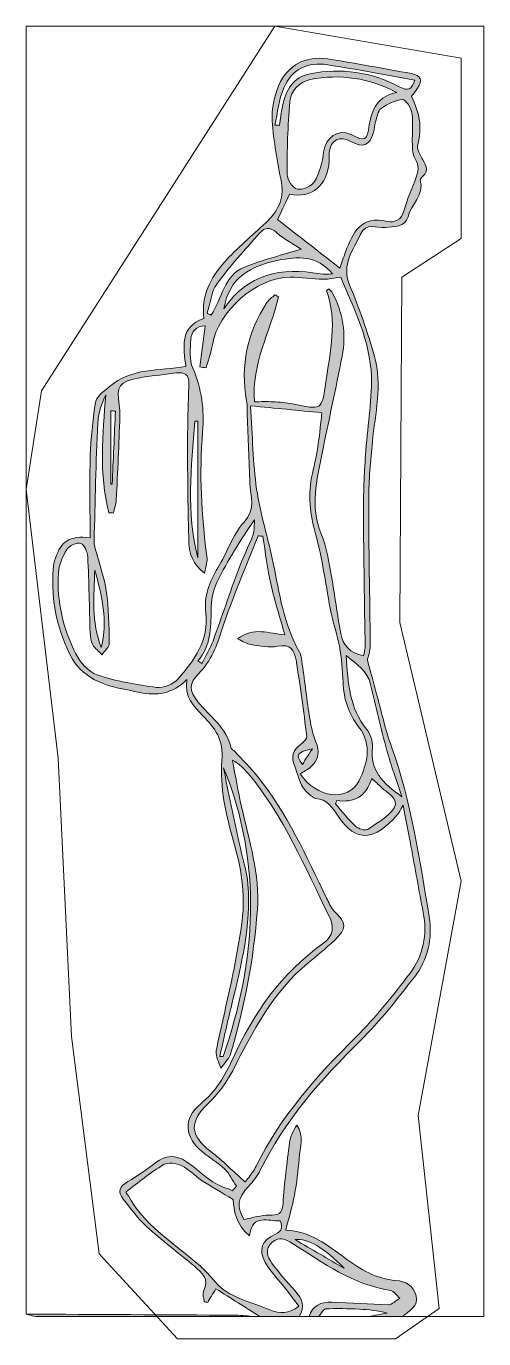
# Model space of a CAD drawing. Header units: inches. Extents: x 3.21 to 5.28, y -8.13 to -2.18.
import ezdxf

# ---------------------------------------------------------------- set-up
doc = ezdxf.new("R2010")
doc.units = ezdxf.units.IN
doc.header["$MEASUREMENT"] = 0
doc.layers.add('Layer 1', color=7, linetype='Continuous', lineweight=0)

# ---------------------------------------------------------------- blocks, each defined once
blk = doc.blocks.new('Block_0')
at = {"layer": 'Layer 1', "true_color": 0x000000, "transparency": 33554687}
h = blk.add_hatch(color=18, dxfattribs=at)
h.dxf.hatch_style = 2
edge = h.paths.add_edge_path()
edge.add_spline(control_points=[(4.5038, -5.4566), (4.4326, -5.473), (4.4268, -5.4842), (4.4584, -5.5278), (4.4745, -5.5026), (4.4892, -5.4796), (4.5038, -5.4566)], knot_values=[0, 0, 0, 0, 1, 1, 1, 2, 2, 2, 2], degree=3, periodic=0)
edge = h.paths.add_edge_path()
edge.add_spline(control_points=[(4.6472, -7.8119), (4.5579, -7.7174), (4.4815, -7.6754), (4.4255, -7.6819), (4.5028, -7.7272), (4.575, -7.7696), (4.6472, -7.8119)], knot_values=[0, 0, 0, 0, 1, 1, 1, 2, 2, 2, 2], degree=3, periodic=0)
edge = h.paths.add_edge_path()
edge.add_spline(control_points=[(3.5903, -4.2575), (3.5925, -4.2576), (3.5947, -4.2577), (3.5969, -4.2578), (3.6018, -4.1473), (3.6067, -4.0367), (3.6116, -3.9261), (3.6045, -3.9259), (3.5974, -3.9257), (3.5903, -3.9255), (3.5903, -4.0362), (3.5903, -4.1468), (3.5903, -4.2575)], knot_values=[0, 0, 0, 0, 1, 1, 1, 2, 2, 2, 3, 3, 3, 4, 4, 4, 4], degree=3, periodic=0)
edge = h.paths.add_edge_path()
edge.add_spline(control_points=[(3.9851, -4.5913), (3.9851, -4.3838), (3.9851, -4.1778), (3.9851, -3.9718), (3.9804, -3.972), (3.9756, -3.9721), (3.9709, -3.9723), (3.9567, -4.1788), (3.9295, -4.3856), (3.9851, -4.5913)], knot_values=[0, 0, 0, 0, 1, 1, 1, 2, 2, 2, 3, 3, 3, 3], degree=3, periodic=0)
edge = h.paths.add_edge_path()
edge.add_spline(control_points=[(3.5183, -4.6472), (3.5135, -4.7651), (3.5031, -4.8839), (3.547, -4.9974), (3.5791, -4.8773), (3.5491, -4.7623), (3.5183, -4.6472)], knot_values=[0, 0, 0, 0, 1, 1, 1, 2, 2, 2, 2], degree=3, periodic=0)
edge = h.paths.add_edge_path()
edge.add_spline(control_points=[(4.3335, -2.6301), (4.3404, -2.6305), (4.3473, -2.631), (4.3542, -2.6314), (4.359, -2.6024), (4.3627, -2.5731), (4.3686, -2.5443), (4.3834, -2.4726), (4.4164, -2.4123), (4.4936, -2.3972), (4.6343, -2.3695), (4.7709, -2.3899), (4.8976, -2.4559), (4.9382, -2.4771), (4.9533, -2.4707), (4.9674, -2.426), (4.8351, -2.4025), (4.7047, -2.3773), (4.5736, -2.3568), (4.4798, -2.3421), (4.4123, -2.3752), (4.3742, -2.4618), (4.3513, -2.5138), (4.3465, -2.5737), (4.3335, -2.6301)], knot_values=[0, 0, 0, 0, 1, 1, 1, 2, 2, 2, 3, 3, 3, 4, 4, 4, 5, 5, 5, 6, 6, 6, 7, 7, 7, 8, 8, 8, 8], degree=3, periodic=0)
edge = h.paths.add_edge_path()
edge.add_spline(control_points=[(4.103, -3.4634), (4.2101, -3.3021), (4.3637, -3.2738), (4.5389, -3.3043), (4.5568, -3.3074), (4.5758, -3.3047), (4.5943, -3.3047), (4.5249, -3.2192), (4.4369, -3.2256), (4.3493, -3.243), (4.227, -3.2673), (4.1251, -3.319), (4.103, -3.4634)], knot_values=[0, 0, 0, 0, 1, 1, 1, 2, 2, 2, 3, 3, 3, 4, 4, 4, 4], degree=3, periodic=0)
edge = h.paths.add_edge_path()
edge.add_spline(control_points=[(4.0843, -6.8512), (4.0896, -6.8515), (4.0949, -6.8517), (4.1001, -6.8519), (4.2489, -6.4168), (4.2797, -5.9802), (4.1014, -5.5428), (4.1226, -5.6576), (4.1473, -5.7707), (4.172, -5.8837), (4.1857, -5.9466), (4.2072, -6.0089), (4.212, -6.0725), (4.2262, -6.2579), (4.1823, -6.4365), (4.1389, -6.6148), (4.1198, -6.6934), (4.1024, -6.7724), (4.0843, -6.8512)], knot_values=[0, 0, 0, 0, 1, 1, 1, 2, 2, 2, 3, 3, 3, 4, 4, 4, 5, 5, 5, 6, 6, 6, 6], degree=3, periodic=0)
edge = h.paths.add_edge_path()
edge.add_spline(control_points=[(3.9855, -5.0593), (3.9915, -5.0628), (3.9974, -5.0663), (4.0033, -5.0698), (4.0203, -5.0361), (4.0406, -5.0036), (4.0536, -4.9685), (4.0932, -4.861), (4.1288, -4.7521), (4.1684, -4.6447), (4.1882, -4.591), (4.2153, -4.5399), (4.2353, -4.4863), (4.2429, -4.466), (4.2397, -4.4417), (4.2415, -4.4192), (4.1765, -4.5127), (4.1202, -4.6042), (4.0723, -4.6998), (4.0532, -4.7377), (4.0456, -4.7849), (4.0453, -4.8279), (4.0447, -4.9105), (4.0433, -4.9909), (3.9855, -5.0593)], knot_values=[0, 0, 0, 0, 1, 1, 1, 2, 2, 2, 3, 3, 3, 4, 4, 4, 5, 5, 5, 6, 6, 6, 7, 7, 7, 8, 8, 8, 8], degree=3, periodic=0)
edge = h.paths.add_edge_path()
edge.add_spline(control_points=[(4.6139, -5.6916), (4.6119, -5.6966), (4.6098, -5.7015), (4.6078, -5.7064), (4.6377, -5.7404), (4.6655, -5.7765), (4.6984, -5.8073), (4.7111, -5.8192), (4.742, -5.8294), (4.753, -5.8223), (4.7968, -5.7941), (4.8481, -5.7661), (4.8736, -5.7241), (4.8996, -5.6811), (4.841, -5.6587), (4.8149, -5.6305), (4.8031, -5.6178), (4.7894, -5.607), (4.7725, -5.5916), (4.7466, -5.6752), (4.6921, -5.7028), (4.6139, -5.6916)], knot_values=[0, 0, 0, 0, 1, 1, 1, 2, 2, 2, 3, 3, 3, 4, 4, 4, 5, 5, 5, 6, 6, 6, 7, 7, 7, 7], degree=3, periodic=0)
edge = h.paths.add_edge_path()
edge.add_spline(control_points=[(4.0274, -3.4831), (4.0335, -3.4858), (4.0395, -3.4884), (4.0456, -3.4911), (4.0943, -3.4172), (4.1028, -3.3106), (4.1958, -3.2735), (4.2812, -3.2394), (4.3716, -3.2178), (4.4532, -3.1927), (4.4228, -3.1727), (4.378, -3.1496), (4.3415, -3.1172), (4.3114, -3.0904), (4.2878, -3.0935), (4.2659, -3.1184), (4.199, -3.1943), (4.1299, -3.2691), (4.0708, -3.3509), (4.0449, -3.3868), (4.0412, -3.4386), (4.0274, -3.4831)], knot_values=[0, 0, 0, 0, 1, 1, 1, 2, 2, 2, 3, 3, 3, 4, 4, 4, 5, 5, 5, 6, 6, 6, 7, 7, 7, 7], degree=3, periodic=0)
edge = h.paths.add_edge_path()
edge.add_spline(control_points=[(4.909, -5.6742), (4.8842, -5.5981), (4.8598, -5.5326), (4.8415, -5.4654), (4.8143, -5.3659), (4.7904, -5.2655), (4.7672, -5.165), (4.7531, -5.104), (4.7066, -5.0758), (4.6568, -5.0341), (4.6651, -5.1609), (4.6717, -5.2731), (4.7483, -5.3676), (4.7656, -5.3889), (4.7785, -5.4236), (4.7754, -5.45), (4.7633, -5.5545), (4.8228, -5.6142), (4.909, -5.6742)], knot_values=[0, 0, 0, 0, 1, 1, 1, 2, 2, 2, 3, 3, 3, 4, 4, 4, 5, 5, 5, 6, 6, 6, 6], degree=3, periodic=0)
edge = h.paths.add_edge_path()
edge.add_spline(control_points=[(4.8863, -2.482), (4.7608, -2.4176), (4.6306, -2.3959), (4.4943, -2.4237), (4.442, -2.4344), (4.4064, -2.4744), (4.4019, -2.524), (4.3918, -2.6336), (4.3888, -2.7441), (4.3897, -2.8543), (4.3898, -2.8778), (4.4159, -2.9171), (4.4351, -2.9205), (4.4595, -2.9249), (4.5017, -2.9073), (4.5138, -2.8862), (4.5364, -2.8468), (4.5487, -2.7989), (4.5547, -2.7532), (4.5637, -2.6846), (4.6213, -2.6441), (4.6791, -2.6734), (4.7419, -2.7053), (4.7502, -2.7028), (4.7616, -2.6295), (4.7731, -2.5548), (4.8016, -2.4987), (4.8863, -2.482)], knot_values=[0, 0, 0, 0, 1, 1, 1, 2, 2, 2, 3, 3, 3, 4, 4, 4, 5, 5, 5, 6, 6, 6, 7, 7, 7, 8, 8, 8, 9, 9, 9, 9], degree=3, periodic=0)
edge = h.paths.add_edge_path()
edge.add_spline(control_points=[(3.6584, -7.4663), (3.6653, -7.4769), (3.6745, -7.4903), (3.6828, -7.5043), (3.7764, -7.6624), (3.9527, -7.7349), (4.0665, -7.8761), (4.1199, -7.9423), (4.229, -7.9658), (4.3157, -8.0018), (4.353, -8.0173), (4.3982, -8.0197), (4.4424, -7.9832), (4.4219, -7.9564), (4.4035, -7.9321), (4.3848, -7.9081), (4.353, -7.8673), (4.3161, -7.8295), (4.2905, -7.7852), (4.2581, -7.7291), (4.2742, -7.6842), (4.3336, -7.6583), (4.3654, -7.6443), (4.3714, -7.6288), (4.3573, -7.5963), (4.3037, -7.6013), (4.2336, -7.5601), (4.2187, -7.6643), (4.1565, -7.6127), (4.1477, -7.5497), (4.1449, -7.5004), (4.0906, -7.4677), (4.0446, -7.4419), (4.0007, -7.4129), (3.9699, -7.3926), (3.9445, -7.3626), (3.9118, -7.3472), (3.8882, -7.336), (3.8497, -7.3303), (3.8298, -7.3421), (3.7705, -7.3774), (3.7172, -7.4226), (3.6584, -7.4663)], knot_values=[0, 0, 0, 0, 1, 1, 1, 2, 2, 2, 3, 3, 3, 4, 4, 4, 5, 5, 5, 6, 6, 6, 7, 7, 7, 8, 8, 8, 9, 9, 9, 10, 10, 10, 11, 11, 11, 12, 12, 12, 13, 13, 13, 14, 14, 14, 14], degree=3, periodic=0)
edge = h.paths.add_edge_path()
edge.add_spline(control_points=[(4.6288, -3.2782), (4.6364, -3.2558), (4.6444, -3.2299), (4.654, -3.2045), (4.6869, -3.118), (4.7229, -3.0388), (4.8429, -3.0664), (4.8739, -3.0736), (4.9071, -3.0633), (4.9199, -3.0151), (4.9334, -2.9645), (4.9564, -2.9153), (4.9745, -2.8658), (4.9896, -2.8244), (4.9818, -2.8053), (4.9653, -2.7741), (4.9553, -2.7554), (4.9569, -2.7296), (4.9564, -2.7069), (4.9553, -2.6633), (4.9614, -2.6189), (4.9547, -2.5764), (4.951, -2.5527), (4.9254, -2.5127), (4.9132, -2.5139), (4.8791, -2.5174), (4.8438, -2.5344), (4.8151, -2.5547), (4.8001, -2.5653), (4.7968, -2.5937), (4.7903, -2.6146), (4.7854, -2.6304), (4.785, -2.6476), (4.7805, -2.6635), (4.7636, -2.7234), (4.733, -2.7352), (4.6782, -2.7038), (4.6286, -2.6754), (4.5859, -2.6975), (4.58, -2.7548), (4.5787, -2.7677), (4.5797, -2.7808), (4.5792, -2.7937), (4.5746, -2.9039), (4.4995, -2.9634), (4.3996, -2.9434), (4.3792, -2.9871), (4.3596, -3.0291), (4.346, -3.0584), (4.441, -3.1323), (4.5353, -3.2056), (4.6288, -3.2782)], knot_values=[0, 0, 0, 0, 1, 1, 1, 2, 2, 2, 3, 3, 3, 4, 4, 4, 5, 5, 5, 6, 6, 6, 7, 7, 7, 8, 8, 8, 9, 9, 9, 10, 10, 10, 11, 11, 11, 12, 12, 12, 13, 13, 13, 14, 14, 14, 15, 15, 15, 16, 16, 16, 17, 17, 17, 17], degree=3, periodic=0)
edge = h.paths.add_edge_path()
edge.add_spline(control_points=[(4.2238, -3.9022), (4.233, -4.0407), (4.2338, -4.1617), (4.2511, -4.2803), (4.2676, -4.3934), (4.3043, -4.5035), (4.3266, -4.616), (4.3538, -4.7529), (4.374, -4.8912), (4.4433, -5.0156), (4.4503, -5.0282), (4.4539, -5.0435), (4.4559, -5.058), (4.4676, -5.1404), (4.4771, -5.2231), (4.4899, -5.3053), (4.4961, -5.3452), (4.5026, -5.3866), (4.5186, -5.4231), (4.5389, -5.4695), (4.5324, -5.5062), (4.4973, -5.5386), (4.4825, -5.5524), (4.463, -5.5612), (4.4489, -5.5702), (4.5211, -5.6828), (4.6676, -5.6973), (4.7136, -5.6041), (4.7517, -5.5268), (4.777, -5.4406), (4.7134, -5.3577), (4.6682, -5.2989), (4.6455, -5.2314), (4.6428, -5.1563), (4.6408, -5.1014), (4.6357, -5.0462), (4.6263, -4.9921), (4.6175, -4.9415), (4.5989, -4.8926), (4.5887, -4.8421), (4.565, -4.7242), (4.5518, -4.6035), (4.5191, -4.4883), (4.4924, -4.3942), (4.4815, -4.3042), (4.504, -4.2095), (4.5147, -4.1644), (4.5237, -4.1188), (4.5307, -4.0731), (4.5378, -4.0268), (4.5415, -3.9801), (4.5466, -3.9339), (4.4384, -3.9233), (4.34, -3.9137), (4.2238, -3.9022)], knot_values=[0, 0, 0, 0, 1, 1, 1, 2, 2, 2, 3, 3, 3, 4, 4, 4, 5, 5, 5, 6, 6, 6, 7, 7, 7, 8, 8, 8, 9, 9, 9, 10, 10, 10, 11, 11, 11, 12, 12, 12, 13, 13, 13, 14, 14, 14, 15, 15, 15, 16, 16, 16, 17, 17, 17, 18, 18, 18, 18], degree=3, periodic=0)
edge = h.paths.add_edge_path()
edge.add_spline(control_points=[(4.2792, -4.494), (4.2722, -4.4932), (4.2653, -4.4924), (4.2583, -4.4916), (4.2032, -4.632), (4.1423, -4.7705), (4.0952, -4.9135), (4.0704, -4.9889), (4.0468, -5.0589), (3.9887, -5.1164), (3.9435, -5.1611), (3.9453, -5.1943), (3.9854, -5.2441), (4.0395, -5.3111), (4.1159, -5.3619), (4.136, -5.4537), (4.1373, -5.4595), (4.1469, -5.4633), (4.1519, -5.4687), (4.187, -5.5068), (4.2241, -5.5434), (4.2565, -5.5838), (4.3899, -5.7505), (4.4762, -5.9442), (4.5684, -6.1344), (4.5781, -6.1543), (4.5863, -6.1771), (4.6016, -6.1917), (4.6596, -6.2469), (4.6619, -6.2719), (4.6032, -6.3261), (4.5651, -6.3614), (4.5246, -6.3941), (4.4845, -6.4272), (4.3255, -6.5588), (4.2343, -6.737), (4.1427, -6.9161), (4.1148, -6.9705), (4.0762, -7.0226), (4.032, -7.0648), (3.9453, -7.1478), (3.9469, -7.2075), (4.0433, -7.2819), (4.097, -7.3235), (4.1451, -7.3724), (4.198, -7.4201), (4.1972, -7.4209), (4.2057, -7.4138), (4.212, -7.405), (4.225, -7.387), (4.2392, -7.3693), (4.2489, -7.3495), (4.3598, -7.1224), (4.5249, -6.9383), (4.7026, -6.7621), (4.7917, -6.6738), (4.8703, -6.574), (4.9463, -6.4738), (5.007, -6.3939), (5.0247, -6.2991), (5.0055, -6.1988), (4.9864, -6.0987), (4.9689, -5.9982), (4.9502, -5.898), (4.9394, -5.8394), (4.9277, -5.781), (4.9145, -5.7126), (4.9012, -5.7353), (4.8964, -5.7476), (4.8881, -5.757), (4.7861, -5.8736), (4.703, -5.8857), (4.6202, -5.7625), (4.5948, -5.7246), (4.5721, -5.6848), (4.518, -5.682), (4.5072, -5.6814), (4.4971, -5.6677), (4.4867, -5.6601), (4.447, -5.6313), (4.444, -5.5856), (4.4266, -5.545), (4.4033, -5.4906), (4.4139, -5.4626), (4.4561, -5.4328), (4.4664, -5.4255), (4.4796, -5.4106), (4.4784, -5.4008), (4.4639, -5.2851), (4.4485, -5.1695), (4.4297, -5.0544), (4.4227, -5.0118), (4.4044, -4.9806), (4.3466, -4.9924), (4.3081, -5.0003), (4.2653, -4.9904), (4.2249, -4.9848), (4.2074, -4.9824), (4.1912, -4.9708), (4.165, -4.9592), (4.2382, -4.9015), (4.3075, -4.9357), (4.3789, -4.9398), (4.3568, -4.8611), (4.3331, -4.7888), (4.3166, -4.715), (4.3003, -4.6422), (4.2914, -4.5677), (4.2792, -4.494)], knot_values=[0, 0, 0, 0, 1, 1, 1, 2, 2, 2, 3, 3, 3, 4, 4, 4, 5, 5, 5, 6, 6, 6, 7, 7, 7, 8, 8, 8, 9, 9, 9, 10, 10, 10, 11, 11, 11, 12, 12, 12, 13, 13, 13, 14, 14, 14, 15, 15, 15, 16, 16, 16, 17, 17, 17, 18, 18, 18, 19, 19, 19, 20, 20, 20, 21, 21, 21, 22, 22, 22, 23, 23, 23, 24, 24, 24, 25, 25, 25, 26, 26, 26, 27, 27, 27, 28, 28, 28, 29, 29, 29, 30, 30, 30, 31, 31, 31, 32, 32, 32, 33, 33, 33, 34, 34, 34, 35, 35, 35, 36, 36, 36, 36], degree=3, periodic=0)
edge = h.paths.add_edge_path()
edge.add_spline(control_points=[(4.7358, -5.0358), (4.7389, -5.0194), (4.7427, -5.0088), (4.7426, -4.9983), (4.7402, -4.7961), (4.736, -4.5939), (4.7351, -4.3918), (4.7346, -4.3028), (4.7384, -4.2137), (4.7442, -4.1249), (4.752, -4.0067), (4.7739, -3.8884), (4.7709, -3.7706), (4.7666, -3.6067), (4.6905, -3.4607), (4.6321, -3.3199), (4.6026, -3.3235), (4.5777, -3.3297), (4.5531, -3.329), (4.5031, -3.3275), (4.4532, -3.3187), (4.4034, -3.3191), (4.2491, -3.3205), (4.0758, -3.4737), (4.0511, -3.6254), (4.0452, -3.6611), (4.0321, -3.6957), (4.0223, -3.7309), (4.0128, -3.729), (4.0033, -3.7272), (3.9939, -3.7253), (4.0019, -3.6644), (4.0099, -3.6035), (4.0182, -3.5399), (3.9777, -3.5401), (3.956, -3.5662), (3.9534, -3.6002), (3.95, -3.6439), (3.9455, -3.6934), (3.962, -3.7315), (4.0026, -3.8251), (4.0147, -3.9225), (4.0067, -4.0199), (3.9911, -4.2099), (4, -4.3979), (4.0262, -4.5859), (4.0291, -4.6065), (4.0207, -4.6287), (4.0158, -4.6615), (3.9604, -4.6198), (3.9464, -4.5716), (3.9447, -4.5253), (3.9391, -4.3755), (3.9388, -4.2254), (3.9385, -4.0754), (3.9384, -3.9847), (3.9415, -3.894), (3.9443, -3.8032), (3.9456, -3.7604), (3.9249, -3.7478), (3.8856, -3.7535), (3.8287, -3.7618), (3.7712, -3.7665), (3.7147, -3.7768), (3.6288, -3.7926), (3.6155, -3.8141), (3.6289, -3.8998), (3.6314, -3.9163), (3.6327, -3.9332), (3.632, -3.9498), (3.6271, -4.0758), (3.622, -4.2019), (3.6156, -4.3279), (3.6146, -4.3483), (3.6067, -4.3683), (3.6021, -4.3885), (3.5955, -4.388), (3.5889, -4.3875), (3.5823, -4.3869), (3.5362, -4.211), (3.553, -4.0324), (3.5685, -3.852), (3.5487, -3.894), (3.5333, -3.9371), (3.5314, -3.9808), (3.5236, -4.1588), (3.5196, -4.3369), (3.5152, -4.515), (3.5148, -4.5329), (3.5209, -4.5511), (3.5255, -4.5688), (3.5405, -4.6261), (3.5621, -4.6825), (3.57, -4.7407), (3.5807, -4.8193), (3.5831, -4.8993), (3.5839, -4.9787), (3.5841, -4.9959), (3.5623, -5.0132), (3.5506, -5.0305), (3.5364, -5.0156), (3.5188, -5.0026), (3.509, -4.9852), (3.5004, -4.9699), (3.4977, -4.9497), (3.4971, -4.9315), (3.4931, -4.8166), (3.4921, -4.7016), (3.4861, -4.5868), (3.485, -4.5648), (3.47, -4.5305), (3.4544, -4.5259), (3.4367, -4.5207), (3.4015, -4.5367), (3.391, -4.5539), (3.3714, -4.5858), (3.3555, -4.6248), (3.3534, -4.6617), (3.3459, -4.79), (3.374, -4.9135), (3.4327, -5.027), (3.4527, -5.0655), (3.4895, -5.1084), (3.5281, -5.1215), (3.6147, -5.1507), (3.7065, -5.1675), (3.7976, -5.1787), (3.8289, -5.1826), (3.8746, -5.1639), (3.8957, -5.1397), (3.9693, -5.0554), (4.0349, -4.9645), (4.0207, -4.8415), (4.012, -4.7663), (4.0366, -4.7002), (4.0758, -4.6363), (4.1175, -4.5685), (4.1419, -4.4867), (4.1943, -4.4298), (4.2501, -4.3692), (4.2234, -4.3128), (4.2207, -4.2523), (4.2161, -4.1504), (4.2126, -4.0486), (4.2087, -3.9467), (4.2078, -3.9246), (4.2095, -3.902), (4.2057, -3.8805), (4.1772, -3.7194), (4.2082, -3.5708), (4.2978, -3.4345), (4.3067, -3.4209), (4.3213, -3.411), (4.3333, -3.3994), (4.339, -3.4022), (4.3447, -3.405), (4.3505, -3.4079), (4.3133, -3.5653), (4.2274, -3.713), (4.2411, -3.8839), (4.271, -3.8839), (4.2984, -3.8827), (4.3256, -3.8843), (4.3551, -3.886), (4.3849, -3.8882), (4.4138, -3.894), (4.546, -3.9205), (4.5471, -3.9264), (4.5652, -3.7928), (4.5837, -3.6558), (4.6189, -3.519), (4.5676, -3.3815), (4.5672, -3.3805), (4.5723, -3.3773), (4.5781, -3.3724), (4.5838, -3.3788), (4.5908, -3.3843), (4.5947, -3.3915), (4.6434, -3.4815), (4.6579, -3.5777), (4.6387, -3.6773), (4.6105, -3.824), (4.5771, -3.9698), (4.548, -4.1164), (4.524, -4.2377), (4.4912, -4.3577), (4.5438, -4.4823), (4.5694, -4.5428), (4.578, -4.6109), (4.5902, -4.6763), (4.6061, -4.7618), (4.6157, -4.8486), (4.6325, -4.934), (4.6426, -4.9856), (4.6721, -5.0248), (4.7358, -5.0358)], knot_values=[0, 0, 0, 0, 1, 1, 1, 2, 2, 2, 3, 3, 3, 4, 4, 4, 5, 5, 5, 6, 6, 6, 7, 7, 7, 8, 8, 8, 9, 9, 9, 10, 10, 10, 11, 11, 11, 12, 12, 12, 13, 13, 13, 14, 14, 14, 15, 15, 15, 16, 16, 16, 17, 17, 17, 18, 18, 18, 19, 19, 19, 20, 20, 20, 21, 21, 21, 22, 22, 22, 23, 23, 23, 24, 24, 24, 25, 25, 25, 26, 26, 26, 27, 27, 27, 28, 28, 28, 29, 29, 29, 30, 30, 30, 31, 31, 31, 32, 32, 32, 33, 33, 33, 34, 34, 34, 35, 35, 35, 36, 36, 36, 37, 37, 37, 38, 38, 38, 39, 39, 39, 40, 40, 40, 41, 41, 41, 42, 42, 42, 43, 43, 43, 44, 44, 44, 45, 45, 45, 46, 46, 46, 47, 47, 47, 48, 48, 48, 49, 49, 49, 50, 50, 50, 51, 51, 51, 52, 52, 52, 53, 53, 53, 54, 54, 54, 55, 55, 55, 56, 56, 56, 57, 57, 57, 58, 58, 58, 59, 59, 59, 60, 60, 60, 61, 61, 61, 62, 62, 62, 63, 63, 63, 64, 64, 64, 65, 65, 65, 65], degree=3, periodic=0)
edge = h.paths.add_edge_path()
edge.add_spline(control_points=[(4.2661, -8.0308), (4.2002, -7.989), (4.1343, -7.9473), (4.0671, -7.9046), (4.0524, -7.9287), (4.041, -7.9475), (4.0296, -7.9662), (4.0243, -7.9652), (4.0191, -7.9642), (4.0139, -7.9632), (4.0125, -7.947), (4.0046, -7.9274), (4.0109, -7.9151), (4.0384, -7.8609), (4.0038, -7.8316), (3.9695, -7.8027), (3.8972, -7.742), (3.8216, -7.6851), (3.7518, -7.6217), (3.7123, -7.5859), (3.6811, -7.5408), (3.6474, -7.4989), (3.6195, -7.4643), (3.6307, -7.4406), (3.6677, -7.419), (3.712, -7.3933), (3.7542, -7.3635), (3.7948, -7.3323), (3.8371, -7.2997), (3.8833, -7.2947), (3.9336, -7.3289), (3.9749, -7.357), (4.0112, -7.3926), (4.0528, -7.4201), (4.0797, -7.4379), (4.1123, -7.447), (4.1424, -7.46), (4.148, -7.453), (4.1537, -7.446), (4.1594, -7.439), (4.1423, -7.4132), (4.1288, -7.3836), (4.1071, -7.3626), (4.0766, -7.3333), (4.0391, -7.3113), (4.0059, -7.2845), (3.9248, -7.219), (3.9167, -7.1319), (3.9968, -7.0672), (4.0666, -7.0108), (4.1078, -6.9397), (4.1432, -6.8618), (4.2371, -6.6559), (4.3632, -6.474), (4.5495, -6.3415), (4.6027, -6.3036), (4.6015, -6.2607), (4.5795, -6.2161), (4.4698, -5.9935), (4.3743, -5.7626), (4.213, -5.5693), (4.1942, -5.5468), (4.1738, -5.5258), (4.1414, -5.5087), (4.1551, -5.5794), (4.1672, -5.6505), (4.183, -5.7207), (4.2175, -5.8743), (4.2665, -6.0256), (4.2546, -6.1861), (4.2381, -6.4088), (4.1976, -6.6272), (4.1327, -6.8408), (4.1255, -6.8644), (4.1038, -6.8836), (4.0888, -6.9049), (4.0815, -6.8787), (4.064, -6.8506), (4.0685, -6.8266), (4.088, -6.721), (4.1154, -6.6169), (4.1369, -6.5117), (4.1555, -6.421), (4.1737, -6.3298), (4.1853, -6.238), (4.201, -6.1132), (4.1806, -5.9931), (4.1452, -5.871), (4.1115, -5.7551), (4.0838, -5.6293), (4.0941, -5.5114), (4.1027, -5.4141), (4.0629, -5.3641), (4.0081, -5.3073), (3.9667, -5.2644), (3.9212, -5.2234), (3.9357, -5.1428), (3.869, -5.21), (3.7972, -5.2174), (3.7216, -5.2015), (3.6583, -5.1882), (3.592, -5.1794), (3.5343, -5.1526), (3.4885, -5.1314), (3.4402, -5.0935), (3.4166, -5.0501), (3.3484, -4.9244), (3.3192, -4.7866), (3.3297, -4.6423), (3.3309, -4.6259), (3.3348, -4.6093), (3.3399, -4.5936), (3.3652, -4.5157), (3.4044, -4.4903), (3.4969, -4.5004), (3.4969, -4.3751), (3.4943, -4.251), (3.4978, -4.1271), (3.5001, -4.0496), (3.5095, -3.972), (3.5198, -3.8949), (3.5248, -3.8583), (3.5552, -3.8415), (3.5832, -3.8169), (3.6851, -3.7273), (3.8084, -3.7465), (3.9304, -3.7238), (3.921, -3.6395), (3.8993, -3.5465), (4.0116, -3.5062), (4.0008, -3.4049), (4.0418, -3.3217), (4.105, -3.2514), (4.1626, -3.1873), (4.23, -3.1321), (4.2928, -3.0727), (4.3452, -3.0233), (4.377, -2.9669), (4.3633, -2.8906), (4.3466, -2.7977), (4.3275, -2.7044), (4.3216, -2.6105), (4.3183, -2.5574), (4.3302, -2.4986), (4.3517, -2.4496), (4.3928, -2.3562), (4.4735, -2.3153), (4.5744, -2.3304), (4.7009, -2.3494), (4.8265, -2.3742), (4.9524, -2.3966), (4.9956, -2.4043), (5.0044, -2.4274), (4.9806, -2.4633), (4.9725, -2.4755), (4.9625, -2.4865), (4.9523, -2.4994), (4.9872, -2.5689), (5.0031, -2.6402), (4.9808, -2.7188), (4.9753, -2.7383), (4.9928, -2.7666), (5.0047, -2.7881), (5.0191, -2.8142), (5.0325, -2.8371), (5.0044, -2.8621), (4.999, -2.8668), (4.9911, -2.8752), (4.9923, -2.8797), (5.0107, -2.9471), (4.9517, -2.9889), (4.937, -3.0457), (4.9246, -3.0939), (4.8744, -3.0899), (4.8343, -3.0938), (4.7948, -3.0977), (4.7469, -3.0698), (4.7216, -3.125), (4.6884, -3.1974), (4.6341, -3.2619), (4.6719, -3.3536), (4.7156, -3.4595), (4.7539, -3.5683), (4.7849, -3.6786), (4.821, -3.807), (4.7882, -3.9365), (4.7756, -4.0655), (4.7671, -4.1522), (4.7588, -4.2394), (4.7588, -4.3264), (4.7588, -4.547), (4.7642, -4.7677), (4.7657, -4.9883), (4.7659, -5.0152), (4.7552, -5.0421), (4.7528, -5.0539), (4.7681, -5.1107), (4.7804, -5.1567), (4.7931, -5.2027), (4.8158, -5.2846), (4.8336, -5.3683), (4.8624, -5.448), (4.9524, -5.6975), (4.989, -5.9584), (5.0327, -6.2178), (5.0494, -6.3169), (5.0269, -6.4125), (4.9656, -6.4919), (4.8886, -6.5914), (4.8103, -6.6914), (4.7212, -6.7797), (4.5434, -6.9558), (4.3793, -7.1406), (4.2678, -7.3672), (4.2549, -7.3934), (4.2357, -7.4173), (4.2159, -7.439), (4.1627, -7.4973), (4.1588, -7.5283), (4.1938, -7.5902), (4.235, -7.5828), (4.2713, -7.5707), (4.3075, -7.5713), (4.3479, -7.5719), (4.3678, -7.5659), (4.3708, -7.5191), (4.3766, -7.4266), (4.3885, -7.3345), (4.4004, -7.2426), (4.4039, -7.215), (4.4158, -7.1884), (4.4328, -7.1626), (4.468, -7.2124), (4.4483, -7.2642), (4.4439, -7.3142), (4.4391, -7.3696), (4.4328, -7.4251), (4.4227, -7.4797), (4.4131, -7.5309), (4.3978, -7.581), (4.3832, -7.6384), (4.4963, -7.6443), (4.5728, -7.7075), (4.6517, -7.7654), (4.7212, -7.8164), (4.7925, -7.8604), (4.8823, -7.8673), (4.9242, -7.8706), (4.9628, -7.8891), (4.9739, -7.9361), (4.9859, -7.9875), (4.9396, -8.0036), (4.9123, -8.0308), (4.8603, -8.0308), (4.8083, -8.0308), (4.7563, -8.0308), (4.785, -8.0254), (4.8137, -8.0199), (4.8425, -8.0145), (4.8002, -8.0042), (4.7584, -7.9991), (4.7165, -7.9971), (4.6653, -7.9947), (4.6138, -7.9929), (4.5627, -7.9957), (4.5524, -7.9963), (4.5432, -8.0186), (4.5335, -8.0308), (4.5186, -8.0308), (4.5038, -8.0308), (4.4889, -8.0308), (4.5046, -7.9795), (4.5439, -7.9637), (4.5921, -7.9654), (4.6774, -7.9686), (4.7625, -7.9756), (4.8478, -7.9767), (4.865, -7.9769), (4.8824, -7.9579), (4.8998, -7.9478), (4.8856, -7.9354), (4.8727, -7.9142), (4.857, -7.9119), (4.6875, -7.8864), (4.5531, -7.7872), (4.4138, -7.7001), (4.3789, -7.6783), (4.3546, -7.6655), (4.3219, -7.694), (4.2867, -7.7248), (4.2995, -7.7594), (4.3208, -7.7887), (4.3524, -7.832), (4.3875, -7.8731), (4.4239, -7.9126), (4.4572, -7.9487), (4.4731, -7.9852), (4.4444, -8.0308), (4.3849, -8.0308), (4.3255, -8.0308), (4.2661, -8.0308)], knot_values=[0, 0, 0, 0, 1, 1, 1, 2, 2, 2, 3, 3, 3, 4, 4, 4, 5, 5, 5, 6, 6, 6, 7, 7, 7, 8, 8, 8, 9, 9, 9, 10, 10, 10, 11, 11, 11, 12, 12, 12, 13, 13, 13, 14, 14, 14, 15, 15, 15, 16, 16, 16, 17, 17, 17, 18, 18, 18, 19, 19, 19, 20, 20, 20, 21, 21, 21, 22, 22, 22, 23, 23, 23, 24, 24, 24, 25, 25, 25, 26, 26, 26, 27, 27, 27, 28, 28, 28, 29, 29, 29, 30, 30, 30, 31, 31, 31, 32, 32, 32, 33, 33, 33, 34, 34, 34, 35, 35, 35, 36, 36, 36, 37, 37, 37, 38, 38, 38, 39, 39, 39, 40, 40, 40, 41, 41, 41, 42, 42, 42, 43, 43, 43, 44, 44, 44, 45, 45, 45, 46, 46, 46, 47, 47, 47, 48, 48, 48, 49, 49, 49, 50, 50, 50, 51, 51, 51, 52, 52, 52, 53, 53, 53, 54, 54, 54, 55, 55, 55, 56, 56, 56, 57, 57, 57, 58, 58, 58, 59, 59, 59, 60, 60, 60, 61, 61, 61, 62, 62, 62, 63, 63, 63, 64, 64, 64, 65, 65, 65, 66, 66, 66, 67, 67, 67, 68, 68, 68, 69, 69, 69, 70, 70, 70, 71, 71, 71, 72, 72, 72, 73, 73, 73, 74, 74, 74, 75, 75, 75, 76, 76, 76, 77, 77, 77, 78, 78, 78, 79, 79, 79, 80, 80, 80, 81, 81, 81, 82, 82, 82, 83, 83, 83, 84, 84, 84, 85, 85, 85, 86, 86, 86, 87, 87, 87, 88, 88, 88, 89, 89, 89, 90, 90, 90, 91, 91, 91, 92, 92, 92, 93, 93, 93, 94, 94, 94, 95, 95, 95, 96, 96, 96, 97, 97, 97, 98, 98, 98, 99, 99, 99, 100, 100, 100, 100], degree=3, periodic=0)
h = blk.add_hatch(color=18, dxfattribs=at)
h.dxf.hatch_style = 2
edge = h.paths.add_edge_path()
edge.add_spline(control_points=[(3.2077, -8.0197), (3.5238, -8.0211), (3.8399, -8.0224), (4.1559, -8.0243), (4.1852, -8.0244), (4.2145, -8.0285), (4.2438, -8.0308), (3.9132, -8.0308), (3.5826, -8.031), (3.252, -8.0303), (3.2373, -8.0303), (3.2225, -8.0234), (3.2077, -8.0197)], knot_values=[0, 0, 0, 0, 1, 1, 1, 2, 2, 2, 3, 3, 3, 4, 4, 4, 4], degree=3, periodic=0)
at = {"layer": 'Layer 1'}
for points, knots in [([(3.2077, -8.0197), (3.2077, -6.0738), (3.2077, -4.1279), (3.2077, -2.182), (3.8985, -2.182), (4.5892, -2.182), (5.2799, -2.182), (5.2799, -4.1316), (5.2799, -6.0812), (5.2799, -8.0308), (5.1574, -8.0308), (5.0348, -8.0308), (4.9123, -8.0308), (4.9396, -8.0036), (4.9859, -7.9875), (4.9739, -7.9361), (4.9628, -7.8891), (4.9242, -7.8706), (4.8823, -7.8673), (4.7925, -7.8604), (4.7212, -7.8164), (4.6517, -7.7654), (4.5728, -7.7075), (4.4963, -7.6443), (4.3832, -7.6384), (4.3978, -7.581), (4.4131, -7.5309), (4.4227, -7.4797), (4.4328, -7.4251), (4.4391, -7.3696), (4.4439, -7.3142), (4.4483, -7.2642), (4.468, -7.2124), (4.4328, -7.1626), (4.4158, -7.1884), (4.4039, -7.215), (4.4004, -7.2426), (4.3885, -7.3345), (4.3766, -7.4266), (4.3708, -7.5191), (4.3678, -7.5659), (4.3479, -7.5719), (4.3075, -7.5713), (4.2713, -7.5707), (4.235, -7.5828), (4.1938, -7.5902), (4.1588, -7.5283), (4.1627, -7.4973), (4.2159, -7.439), (4.2357, -7.4173), (4.2549, -7.3934), (4.2678, -7.3672), (4.3793, -7.1406), (4.5434, -6.9558), (4.7212, -6.7797), (4.8103, -6.6914), (4.8886, -6.5914), (4.9656, -6.4919), (5.0269, -6.4125), (5.0494, -6.3169), (5.0327, -6.2178), (4.989, -5.9584), (4.9524, -5.6975), (4.8624, -5.448), (4.8336, -5.3683), (4.8158, -5.2846), (4.7931, -5.2027), (4.7804, -5.1567), (4.7681, -5.1107), (4.7528, -5.0539), (4.7552, -5.0421), (4.7659, -5.0152), (4.7657, -4.9883), (4.7642, -4.7677), (4.7588, -4.547), (4.7588, -4.3264), (4.7588, -4.2394), (4.7671, -4.1522), (4.7756, -4.0655), (4.7882, -3.9365), (4.821, -3.807), (4.7849, -3.6786), (4.7539, -3.5683), (4.7156, -3.4595), (4.6719, -3.3536), (4.6341, -3.2619), (4.6884, -3.1974), (4.7216, -3.125), (4.7469, -3.0698), (4.7948, -3.0977), (4.8343, -3.0938), (4.8744, -3.0899), (4.9246, -3.0939), (4.937, -3.0457), (4.9517, -2.9889), (5.0107, -2.9471), (4.9923, -2.8797), (4.9911, -2.8752), (4.999, -2.8668), (5.0044, -2.8621), (5.0325, -2.8371), (5.0191, -2.8142), (5.0047, -2.7881), (4.9928, -2.7666), (4.9753, -2.7383), (4.9808, -2.7188), (5.0031, -2.6402), (4.9872, -2.5689), (4.9523, -2.4994), (4.9625, -2.4865), (4.9725, -2.4755), (4.9806, -2.4633), (5.0044, -2.4274), (4.9956, -2.4043), (4.9524, -2.3966), (4.8265, -2.3742), (4.7009, -2.3494), (4.5744, -2.3304), (4.4735, -2.3153), (4.3928, -2.3562), (4.3517, -2.4496), (4.3302, -2.4986), (4.3183, -2.5574), (4.3216, -2.6105), (4.3275, -2.7044), (4.3466, -2.7977), (4.3633, -2.8906), (4.377, -2.9669), (4.3452, -3.0233), (4.2928, -3.0727), (4.23, -3.1321), (4.1626, -3.1873), (4.105, -3.2514), (4.0418, -3.3217), (4.0008, -3.4049), (4.0116, -3.5062), (3.8993, -3.5465), (3.921, -3.6395), (3.9304, -3.7238), (3.8084, -3.7465), (3.6851, -3.7273), (3.5832, -3.8169), (3.5552, -3.8415), (3.5248, -3.8583), (3.5198, -3.8949), (3.5095, -3.972), (3.5001, -4.0496), (3.4978, -4.1271), (3.4943, -4.251), (3.4969, -4.3751), (3.4969, -4.5004), (3.4044, -4.4903), (3.3652, -4.5157), (3.3399, -4.5936), (3.3348, -4.6093), (3.3309, -4.6259), (3.3297, -4.6423), (3.3192, -4.7866), (3.3484, -4.9244), (3.4166, -5.0501), (3.4402, -5.0935), (3.4885, -5.1314), (3.5343, -5.1526), (3.592, -5.1794), (3.6583, -5.1882), (3.7216, -5.2015), (3.7972, -5.2174), (3.869, -5.21), (3.9357, -5.1428), (3.9212, -5.2234), (3.9667, -5.2644), (4.0081, -5.3073), (4.0629, -5.3641), (4.1027, -5.4141), (4.0941, -5.5114), (4.0838, -5.6293), (4.1115, -5.7551), (4.1452, -5.871), (4.1806, -5.9931), (4.201, -6.1132), (4.1853, -6.238), (4.1737, -6.3298), (4.1555, -6.421), (4.1369, -6.5117), (4.1154, -6.6169), (4.088, -6.721), (4.0685, -6.8266), (4.064, -6.8506), (4.0815, -6.8787), (4.0888, -6.9049), (4.1038, -6.8836), (4.1255, -6.8644), (4.1327, -6.8408), (4.1976, -6.6272), (4.2381, -6.4088), (4.2546, -6.1861), (4.2665, -6.0256), (4.2175, -5.8743), (4.183, -5.7207), (4.1672, -5.6505), (4.1551, -5.5794), (4.1414, -5.5087), (4.1738, -5.5258), (4.1942, -5.5468), (4.213, -5.5693), (4.3743, -5.7626), (4.4698, -5.9935), (4.5795, -6.2161), (4.6015, -6.2607), (4.6027, -6.3036), (4.5495, -6.3415), (4.3632, -6.474), (4.2371, -6.6559), (4.1432, -6.8618), (4.1078, -6.9397), (4.0666, -7.0108), (3.9968, -7.0672), (3.9167, -7.1319), (3.9248, -7.219), (4.0059, -7.2845), (4.0391, -7.3113), (4.0766, -7.3333), (4.1071, -7.3626), (4.1288, -7.3836), (4.1423, -7.4132), (4.1594, -7.439), (4.1537, -7.446), (4.148, -7.453), (4.1424, -7.46), (4.1123, -7.447), (4.0797, -7.4379), (4.0528, -7.4201), (4.0112, -7.3926), (3.9749, -7.357), (3.9336, -7.3289), (3.8833, -7.2947), (3.8371, -7.2997), (3.7948, -7.3323), (3.7542, -7.3635), (3.712, -7.3933), (3.6677, -7.419), (3.6307, -7.4406), (3.6195, -7.4643), (3.6474, -7.4989), (3.6811, -7.5408), (3.7123, -7.5859), (3.7518, -7.6217), (3.8216, -7.6851), (3.8972, -7.742), (3.9695, -7.8027), (4.0038, -7.8316), (4.0384, -7.8609), (4.0109, -7.9151), (4.0046, -7.9274), (4.0125, -7.947), (4.0139, -7.9632), (4.0191, -7.9642), (4.0243, -7.9652), (4.0296, -7.9662), (4.041, -7.9475), (4.0524, -7.9287), (4.0671, -7.9046), (4.1343, -7.9473), (4.2002, -7.989), (4.2661, -8.0308), (4.2587, -8.0308), (4.2513, -8.0308), (4.2438, -8.0308), (4.2145, -8.0285), (4.1852, -8.0244), (4.1559, -8.0243), (3.8399, -8.0224), (3.5238, -8.0211), (3.2077, -8.0197)], [0, 0, 0, 0, 1, 1, 1, 2, 2, 2, 3, 3, 3, 4, 4, 4, 5, 5, 5, 6, 6, 6, 7, 7, 7, 8, 8, 8, 9, 9, 9, 10, 10, 10, 11, 11, 11, 12, 12, 12, 13, 13, 13, 14, 14, 14, 15, 15, 15, 16, 16, 16, 17, 17, 17, 18, 18, 18, 19, 19, 19, 20, 20, 20, 21, 21, 21, 22, 22, 22, 23, 23, 23, 24, 24, 24, 25, 25, 25, 26, 26, 26, 27, 27, 27, 28, 28, 28, 29, 29, 29, 30, 30, 30, 31, 31, 31, 32, 32, 32, 33, 33, 33, 34, 34, 34, 35, 35, 35, 36, 36, 36, 37, 37, 37, 38, 38, 38, 39, 39, 39, 40, 40, 40, 41, 41, 41, 42, 42, 42, 43, 43, 43, 44, 44, 44, 45, 45, 45, 46, 46, 46, 47, 47, 47, 48, 48, 48, 49, 49, 49, 50, 50, 50, 51, 51, 51, 52, 52, 52, 53, 53, 53, 54, 54, 54, 55, 55, 55, 56, 56, 56, 57, 57, 57, 58, 58, 58, 59, 59, 59, 60, 60, 60, 61, 61, 61, 62, 62, 62, 63, 63, 63, 64, 64, 64, 65, 65, 65, 66, 66, 66, 67, 67, 67, 68, 68, 68, 69, 69, 69, 70, 70, 70, 71, 71, 71, 72, 72, 72, 73, 73, 73, 74, 74, 74, 75, 75, 75, 76, 76, 76, 77, 77, 77, 78, 78, 78, 79, 79, 79, 80, 80, 80, 81, 81, 81, 82, 82, 82, 83, 83, 83, 84, 84, 84, 85, 85, 85, 86, 86, 86, 87, 87, 87, 88, 88, 88, 89, 89, 89, 90, 90, 90, 91, 91, 91, 91]), ([(4.2661, -8.0308), (4.2002, -7.989), (4.1343, -7.9473), (4.0671, -7.9046), (4.0524, -7.9287), (4.041, -7.9475), (4.0296, -7.9662), (4.0243, -7.9652), (4.0191, -7.9642), (4.0139, -7.9632), (4.0125, -7.947), (4.0046, -7.9274), (4.0109, -7.9151), (4.0384, -7.8609), (4.0038, -7.8316), (3.9695, -7.8027), (3.8972, -7.742), (3.8216, -7.6851), (3.7518, -7.6217), (3.7123, -7.5859), (3.6811, -7.5408), (3.6474, -7.4989), (3.6195, -7.4643), (3.6307, -7.4406), (3.6677, -7.419), (3.712, -7.3933), (3.7542, -7.3635), (3.7948, -7.3323), (3.8371, -7.2997), (3.8833, -7.2947), (3.9336, -7.3289), (3.9749, -7.357), (4.0112, -7.3926), (4.0528, -7.4201), (4.0797, -7.4379), (4.1123, -7.447), (4.1424, -7.46), (4.148, -7.453), (4.1537, -7.446), (4.1594, -7.439), (4.1423, -7.4132), (4.1288, -7.3836), (4.1071, -7.3626), (4.0766, -7.3333), (4.0391, -7.3113), (4.0059, -7.2845), (3.9248, -7.219), (3.9167, -7.1319), (3.9968, -7.0672), (4.0666, -7.0108), (4.1078, -6.9397), (4.1432, -6.8618), (4.2371, -6.6559), (4.3632, -6.474), (4.5495, -6.3415), (4.6027, -6.3036), (4.6015, -6.2607), (4.5795, -6.2161), (4.4698, -5.9935), (4.3743, -5.7626), (4.213, -5.5693), (4.1942, -5.5468), (4.1738, -5.5258), (4.1414, -5.5087), (4.1551, -5.5794), (4.1672, -5.6505), (4.183, -5.7207), (4.2175, -5.8743), (4.2665, -6.0256), (4.2546, -6.1861), (4.2381, -6.4088), (4.1976, -6.6272), (4.1327, -6.8408), (4.1255, -6.8644), (4.1038, -6.8836), (4.0888, -6.9049), (4.0815, -6.8787), (4.064, -6.8506), (4.0685, -6.8266), (4.088, -6.721), (4.1154, -6.6169), (4.1369, -6.5117), (4.1555, -6.421), (4.1737, -6.3298), (4.1853, -6.238), (4.201, -6.1132), (4.1806, -5.9931), (4.1452, -5.871), (4.1115, -5.7551), (4.0838, -5.6293), (4.0941, -5.5114), (4.1027, -5.4141), (4.0629, -5.3641), (4.0081, -5.3073), (3.9667, -5.2644), (3.9212, -5.2234), (3.9357, -5.1428), (3.869, -5.21), (3.7972, -5.2174), (3.7216, -5.2015), (3.6583, -5.1882), (3.592, -5.1794), (3.5343, -5.1526), (3.4885, -5.1314), (3.4402, -5.0935), (3.4166, -5.0501), (3.3484, -4.9244), (3.3192, -4.7866), (3.3297, -4.6423), (3.3309, -4.6259), (3.3348, -4.6093), (3.3399, -4.5936), (3.3652, -4.5157), (3.4044, -4.4903), (3.4969, -4.5004), (3.4969, -4.3751), (3.4943, -4.251), (3.4978, -4.1271), (3.5001, -4.0496), (3.5095, -3.972), (3.5198, -3.8949), (3.5248, -3.8583), (3.5552, -3.8415), (3.5832, -3.8169), (3.6851, -3.7273), (3.8084, -3.7465), (3.9304, -3.7238), (3.921, -3.6395), (3.8993, -3.5465), (4.0116, -3.5062), (4.0008, -3.4049), (4.0418, -3.3217), (4.105, -3.2514), (4.1626, -3.1873), (4.23, -3.1321), (4.2928, -3.0727), (4.3452, -3.0233), (4.377, -2.9669), (4.3633, -2.8906), (4.3466, -2.7977), (4.3275, -2.7044), (4.3216, -2.6105), (4.3183, -2.5574), (4.3302, -2.4986), (4.3517, -2.4496), (4.3928, -2.3562), (4.4735, -2.3153), (4.5744, -2.3304), (4.7009, -2.3494), (4.8265, -2.3742), (4.9524, -2.3966), (4.9956, -2.4043), (5.0044, -2.4274), (4.9806, -2.4633), (4.9725, -2.4755), (4.9625, -2.4865), (4.9523, -2.4994), (4.9872, -2.5689), (5.0031, -2.6402), (4.9808, -2.7188), (4.9753, -2.7383), (4.9928, -2.7666), (5.0047, -2.7881), (5.0191, -2.8142), (5.0325, -2.8371), (5.0044, -2.8621), (4.999, -2.8668), (4.9911, -2.8752), (4.9923, -2.8797), (5.0107, -2.9471), (4.9517, -2.9889), (4.937, -3.0457), (4.9246, -3.0939), (4.8744, -3.0899), (4.8343, -3.0938), (4.7948, -3.0977), (4.7469, -3.0698), (4.7216, -3.125), (4.6884, -3.1974), (4.6341, -3.2619), (4.6719, -3.3536), (4.7156, -3.4595), (4.7539, -3.5683), (4.7849, -3.6786), (4.821, -3.807), (4.7882, -3.9365), (4.7756, -4.0655), (4.7671, -4.1522), (4.7588, -4.2394), (4.7588, -4.3264), (4.7588, -4.547), (4.7642, -4.7677), (4.7657, -4.9883), (4.7659, -5.0152), (4.7552, -5.0421), (4.7528, -5.0539), (4.7681, -5.1107), (4.7804, -5.1567), (4.7931, -5.2027), (4.8158, -5.2846), (4.8336, -5.3683), (4.8624, -5.448), (4.9524, -5.6975), (4.989, -5.9584), (5.0327, -6.2178), (5.0494, -6.3169), (5.0269, -6.4125), (4.9656, -6.4919), (4.8886, -6.5914), (4.8103, -6.6914), (4.7212, -6.7797), (4.5434, -6.9558), (4.3793, -7.1406), (4.2678, -7.3672), (4.2549, -7.3934), (4.2357, -7.4173), (4.2159, -7.439), (4.1627, -7.4973), (4.1588, -7.5283), (4.1938, -7.5902), (4.235, -7.5828), (4.2713, -7.5707), (4.3075, -7.5713), (4.3479, -7.5719), (4.3678, -7.5659), (4.3708, -7.5191), (4.3766, -7.4266), (4.3885, -7.3345), (4.4004, -7.2426), (4.4039, -7.215), (4.4158, -7.1884), (4.4328, -7.1626), (4.468, -7.2124), (4.4483, -7.2642), (4.4439, -7.3142), (4.4391, -7.3696), (4.4328, -7.4251), (4.4227, -7.4797), (4.4131, -7.5309), (4.3978, -7.581), (4.3832, -7.6384), (4.4963, -7.6443), (4.5728, -7.7075), (4.6517, -7.7654), (4.7212, -7.8164), (4.7925, -7.8604), (4.8823, -7.8673), (4.9242, -7.8706), (4.9628, -7.8891), (4.9739, -7.9361), (4.9859, -7.9875), (4.9396, -8.0036), (4.9123, -8.0308), (4.8603, -8.0308), (4.8083, -8.0308), (4.7563, -8.0308), (4.785, -8.0254), (4.8137, -8.0199), (4.8425, -8.0145), (4.8002, -8.0042), (4.7584, -7.9991), (4.7165, -7.9971), (4.6653, -7.9947), (4.6138, -7.9929), (4.5627, -7.9957), (4.5524, -7.9963), (4.5432, -8.0186), (4.5335, -8.0308), (4.5186, -8.0308), (4.5038, -8.0308), (4.4889, -8.0308), (4.5046, -7.9795), (4.5439, -7.9637), (4.5921, -7.9654), (4.6774, -7.9686), (4.7625, -7.9756), (4.8478, -7.9767), (4.865, -7.9769), (4.8824, -7.9579), (4.8998, -7.9478), (4.8856, -7.9354), (4.8727, -7.9142), (4.857, -7.9119), (4.6875, -7.8864), (4.5531, -7.7872), (4.4138, -7.7001), (4.3789, -7.6783), (4.3546, -7.6655), (4.3219, -7.694), (4.2867, -7.7248), (4.2995, -7.7594), (4.3208, -7.7887), (4.3524, -7.832), (4.3875, -7.8731), (4.4239, -7.9126), (4.4572, -7.9487), (4.4731, -7.9852), (4.4444, -8.0308), (4.3849, -8.0308), (4.3255, -8.0308), (4.2661, -8.0308)], [0, 0, 0, 0, 1, 1, 1, 2, 2, 2, 3, 3, 3, 4, 4, 4, 5, 5, 5, 6, 6, 6, 7, 7, 7, 8, 8, 8, 9, 9, 9, 10, 10, 10, 11, 11, 11, 12, 12, 12, 13, 13, 13, 14, 14, 14, 15, 15, 15, 16, 16, 16, 17, 17, 17, 18, 18, 18, 19, 19, 19, 20, 20, 20, 21, 21, 21, 22, 22, 22, 23, 23, 23, 24, 24, 24, 25, 25, 25, 26, 26, 26, 27, 27, 27, 28, 28, 28, 29, 29, 29, 30, 30, 30, 31, 31, 31, 32, 32, 32, 33, 33, 33, 34, 34, 34, 35, 35, 35, 36, 36, 36, 37, 37, 37, 38, 38, 38, 39, 39, 39, 40, 40, 40, 41, 41, 41, 42, 42, 42, 43, 43, 43, 44, 44, 44, 45, 45, 45, 46, 46, 46, 47, 47, 47, 48, 48, 48, 49, 49, 49, 50, 50, 50, 51, 51, 51, 52, 52, 52, 53, 53, 53, 54, 54, 54, 55, 55, 55, 56, 56, 56, 57, 57, 57, 58, 58, 58, 59, 59, 59, 60, 60, 60, 61, 61, 61, 62, 62, 62, 63, 63, 63, 64, 64, 64, 65, 65, 65, 66, 66, 66, 67, 67, 67, 68, 68, 68, 69, 69, 69, 70, 70, 70, 71, 71, 71, 72, 72, 72, 73, 73, 73, 74, 74, 74, 75, 75, 75, 76, 76, 76, 77, 77, 77, 78, 78, 78, 79, 79, 79, 80, 80, 80, 81, 81, 81, 82, 82, 82, 83, 83, 83, 84, 84, 84, 85, 85, 85, 86, 86, 86, 87, 87, 87, 88, 88, 88, 89, 89, 89, 90, 90, 90, 91, 91, 91, 92, 92, 92, 93, 93, 93, 94, 94, 94, 95, 95, 95, 96, 96, 96, 97, 97, 97, 98, 98, 98, 99, 99, 99, 100, 100, 100, 100]), ([(4.3335, -2.6301), (4.3404, -2.6305), (4.3473, -2.631), (4.3542, -2.6314), (4.359, -2.6024), (4.3627, -2.5731), (4.3686, -2.5443), (4.3834, -2.4726), (4.4164, -2.4123), (4.4936, -2.3972), (4.6343, -2.3695), (4.7709, -2.3899), (4.8976, -2.4559), (4.9382, -2.4771), (4.9533, -2.4707), (4.9674, -2.426), (4.8351, -2.4025), (4.7047, -2.3773), (4.5736, -2.3568), (4.4798, -2.3421), (4.4123, -2.3752), (4.3742, -2.4618), (4.3513, -2.5138), (4.3465, -2.5737), (4.3335, -2.6301)], [0, 0, 0, 0, 1, 1, 1, 2, 2, 2, 3, 3, 3, 4, 4, 4, 5, 5, 5, 6, 6, 6, 7, 7, 7, 8, 8, 8, 8]), ([(4.3335, -2.6301), (4.3465, -2.5737), (4.3513, -2.5138), (4.3742, -2.4618), (4.4123, -2.3752), (4.4798, -2.3421), (4.5736, -2.3568), (4.7047, -2.3773), (4.8351, -2.4025), (4.9674, -2.426), (4.9533, -2.4707), (4.9382, -2.4771), (4.8976, -2.4559), (4.7709, -2.3899), (4.6343, -2.3695), (4.4936, -2.3972), (4.4164, -2.4123), (4.3834, -2.4726), (4.3686, -2.5443), (4.3627, -2.5731), (4.359, -2.6024), (4.3542, -2.6314), (4.3473, -2.631), (4.3404, -2.6305), (4.3335, -2.6301)], [0, 0, 0, 0, 1, 1, 1, 2, 2, 2, 3, 3, 3, 4, 4, 4, 5, 5, 5, 6, 6, 6, 7, 7, 7, 8, 8, 8, 8]), ([(4.8863, -2.482), (4.7608, -2.4176), (4.6306, -2.3959), (4.4943, -2.4237), (4.442, -2.4344), (4.4064, -2.4744), (4.4019, -2.524), (4.3918, -2.6336), (4.3888, -2.7441), (4.3897, -2.8543), (4.3898, -2.8778), (4.4159, -2.9171), (4.4351, -2.9205), (4.4595, -2.9249), (4.5017, -2.9073), (4.5138, -2.8862), (4.5364, -2.8468), (4.5487, -2.7989), (4.5547, -2.7532), (4.5637, -2.6846), (4.6213, -2.6441), (4.6791, -2.6734), (4.7419, -2.7053), (4.7502, -2.7028), (4.7616, -2.6295), (4.7731, -2.5548), (4.8016, -2.4987), (4.8863, -2.482)], [0, 0, 0, 0, 1, 1, 1, 2, 2, 2, 3, 3, 3, 4, 4, 4, 5, 5, 5, 6, 6, 6, 7, 7, 7, 8, 8, 8, 9, 9, 9, 9]), ([(4.8863, -2.482), (4.8016, -2.4987), (4.7731, -2.5548), (4.7616, -2.6295), (4.7502, -2.7028), (4.7419, -2.7053), (4.6791, -2.6734), (4.6213, -2.6441), (4.5637, -2.6846), (4.5547, -2.7532), (4.5487, -2.7989), (4.5364, -2.8468), (4.5138, -2.8862), (4.5017, -2.9073), (4.4595, -2.9249), (4.4351, -2.9205), (4.4159, -2.9171), (4.3898, -2.8778), (4.3897, -2.8543), (4.3888, -2.7441), (4.3918, -2.6336), (4.4019, -2.524), (4.4064, -2.4744), (4.442, -2.4344), (4.4943, -2.4237), (4.6306, -2.3959), (4.7608, -2.4176), (4.8863, -2.482)], [0, 0, 0, 0, 1, 1, 1, 2, 2, 2, 3, 3, 3, 4, 4, 4, 5, 5, 5, 6, 6, 6, 7, 7, 7, 8, 8, 8, 9, 9, 9, 9]), ([(4.6288, -3.2782), (4.6364, -3.2558), (4.6444, -3.2299), (4.654, -3.2045), (4.6869, -3.118), (4.7229, -3.0388), (4.8429, -3.0664), (4.8739, -3.0736), (4.9071, -3.0633), (4.9199, -3.0151), (4.9334, -2.9645), (4.9564, -2.9153), (4.9745, -2.8658), (4.9896, -2.8244), (4.9818, -2.8053), (4.9653, -2.7741), (4.9553, -2.7554), (4.9569, -2.7296), (4.9564, -2.7069), (4.9553, -2.6633), (4.9614, -2.6189), (4.9547, -2.5764), (4.951, -2.5527), (4.9254, -2.5127), (4.9132, -2.5139), (4.8791, -2.5174), (4.8438, -2.5344), (4.8151, -2.5547), (4.8001, -2.5653), (4.7968, -2.5937), (4.7903, -2.6146), (4.7854, -2.6304), (4.785, -2.6476), (4.7805, -2.6635), (4.7636, -2.7234), (4.733, -2.7352), (4.6782, -2.7038), (4.6286, -2.6754), (4.5859, -2.6975), (4.58, -2.7548), (4.5787, -2.7677), (4.5797, -2.7808), (4.5792, -2.7937), (4.5746, -2.9039), (4.4995, -2.9634), (4.3996, -2.9434), (4.3792, -2.9871), (4.3596, -3.0291), (4.346, -3.0584), (4.441, -3.1323), (4.5353, -3.2056), (4.6288, -3.2782)], [0, 0, 0, 0, 1, 1, 1, 2, 2, 2, 3, 3, 3, 4, 4, 4, 5, 5, 5, 6, 6, 6, 7, 7, 7, 8, 8, 8, 9, 9, 9, 10, 10, 10, 11, 11, 11, 12, 12, 12, 13, 13, 13, 14, 14, 14, 15, 15, 15, 16, 16, 16, 17, 17, 17, 17]), ([(4.6288, -3.2782), (4.5353, -3.2056), (4.441, -3.1323), (4.346, -3.0584), (4.3596, -3.0291), (4.3792, -2.9871), (4.3996, -2.9434), (4.4995, -2.9634), (4.5746, -2.9039), (4.5792, -2.7937), (4.5797, -2.7808), (4.5787, -2.7677), (4.58, -2.7548), (4.5859, -2.6975), (4.6286, -2.6754), (4.6782, -2.7038), (4.733, -2.7352), (4.7636, -2.7234), (4.7805, -2.6635), (4.785, -2.6476), (4.7854, -2.6304), (4.7903, -2.6146), (4.7968, -2.5937), (4.8001, -2.5653), (4.8151, -2.5547), (4.8438, -2.5344), (4.8791, -2.5174), (4.9132, -2.5139), (4.9254, -2.5127), (4.951, -2.5527), (4.9547, -2.5764), (4.9614, -2.6189), (4.9553, -2.6633), (4.9564, -2.7069), (4.9569, -2.7296), (4.9553, -2.7554), (4.9653, -2.7741), (4.9818, -2.8053), (4.9896, -2.8244), (4.9745, -2.8658), (4.9564, -2.9153), (4.9334, -2.9645), (4.9199, -3.0151), (4.9071, -3.0633), (4.8739, -3.0736), (4.8429, -3.0664), (4.7229, -3.0388), (4.6869, -3.118), (4.654, -3.2045), (4.6444, -3.2299), (4.6364, -3.2558), (4.6288, -3.2782)], [0, 0, 0, 0, 1, 1, 1, 2, 2, 2, 3, 3, 3, 4, 4, 4, 5, 5, 5, 6, 6, 6, 7, 7, 7, 8, 8, 8, 9, 9, 9, 10, 10, 10, 11, 11, 11, 12, 12, 12, 13, 13, 13, 14, 14, 14, 15, 15, 15, 16, 16, 16, 17, 17, 17, 17]), ([(4.0274, -3.4831), (4.0335, -3.4858), (4.0395, -3.4884), (4.0456, -3.4911), (4.0943, -3.4172), (4.1028, -3.3106), (4.1958, -3.2735), (4.2812, -3.2394), (4.3716, -3.2178), (4.4532, -3.1927), (4.4228, -3.1727), (4.378, -3.1496), (4.3415, -3.1172), (4.3114, -3.0904), (4.2878, -3.0935), (4.2659, -3.1184), (4.199, -3.1943), (4.1299, -3.2691), (4.0708, -3.3509), (4.0449, -3.3868), (4.0412, -3.4386), (4.0274, -3.4831)], [0, 0, 0, 0, 1, 1, 1, 2, 2, 2, 3, 3, 3, 4, 4, 4, 5, 5, 5, 6, 6, 6, 7, 7, 7, 7]), ([(4.0274, -3.4831), (4.0412, -3.4386), (4.0449, -3.3868), (4.0708, -3.3509), (4.1299, -3.2691), (4.199, -3.1943), (4.2659, -3.1184), (4.2878, -3.0935), (4.3114, -3.0904), (4.3415, -3.1172), (4.378, -3.1496), (4.4228, -3.1727), (4.4532, -3.1927), (4.3716, -3.2178), (4.2812, -3.2394), (4.1958, -3.2735), (4.1028, -3.3106), (4.0943, -3.4172), (4.0456, -3.4911), (4.0395, -3.4884), (4.0335, -3.4858), (4.0274, -3.4831)], [0, 0, 0, 0, 1, 1, 1, 2, 2, 2, 3, 3, 3, 4, 4, 4, 5, 5, 5, 6, 6, 6, 7, 7, 7, 7]), ([(4.103, -3.4634), (4.2101, -3.3021), (4.3637, -3.2738), (4.5389, -3.3043), (4.5568, -3.3074), (4.5758, -3.3047), (4.5943, -3.3047), (4.5249, -3.2192), (4.4369, -3.2256), (4.3493, -3.243), (4.227, -3.2673), (4.1251, -3.319), (4.103, -3.4634)], [0, 0, 0, 0, 1, 1, 1, 2, 2, 2, 3, 3, 3, 4, 4, 4, 4]), ([(4.103, -3.4634), (4.1251, -3.319), (4.227, -3.2673), (4.3493, -3.243), (4.4369, -3.2256), (4.5249, -3.2192), (4.5943, -3.3047), (4.5758, -3.3047), (4.5568, -3.3074), (4.5389, -3.3043), (4.3637, -3.2738), (4.2101, -3.3021), (4.103, -3.4634)], [0, 0, 0, 0, 1, 1, 1, 2, 2, 2, 3, 3, 3, 4, 4, 4, 4]), ([(4.7358, -5.0358), (4.7389, -5.0194), (4.7427, -5.0088), (4.7426, -4.9983), (4.7402, -4.7961), (4.736, -4.5939), (4.7351, -4.3918), (4.7346, -4.3028), (4.7384, -4.2137), (4.7442, -4.1249), (4.752, -4.0067), (4.7739, -3.8884), (4.7709, -3.7706), (4.7666, -3.6067), (4.6905, -3.4607), (4.6321, -3.3199), (4.6026, -3.3235), (4.5777, -3.3297), (4.5531, -3.329), (4.5031, -3.3275), (4.4532, -3.3187), (4.4034, -3.3191), (4.2491, -3.3205), (4.0758, -3.4737), (4.0511, -3.6254), (4.0452, -3.6611), (4.0321, -3.6957), (4.0223, -3.7309), (4.0128, -3.729), (4.0033, -3.7272), (3.9939, -3.7253), (4.0019, -3.6644), (4.0099, -3.6035), (4.0182, -3.5399), (3.9777, -3.5401), (3.956, -3.5662), (3.9534, -3.6002), (3.95, -3.6439), (3.9455, -3.6934), (3.962, -3.7315), (4.0026, -3.8251), (4.0147, -3.9225), (4.0067, -4.0199), (3.9911, -4.2099), (4, -4.3979), (4.0262, -4.5859), (4.0291, -4.6065), (4.0207, -4.6287), (4.0158, -4.6615), (3.9604, -4.6198), (3.9464, -4.5716), (3.9447, -4.5253), (3.9391, -4.3755), (3.9388, -4.2254), (3.9385, -4.0754), (3.9384, -3.9847), (3.9415, -3.894), (3.9443, -3.8032), (3.9456, -3.7604), (3.9249, -3.7478), (3.8856, -3.7535), (3.8287, -3.7618), (3.7712, -3.7665), (3.7147, -3.7768), (3.6288, -3.7926), (3.6155, -3.8141), (3.6289, -3.8998), (3.6314, -3.9163), (3.6327, -3.9332), (3.632, -3.9498), (3.6271, -4.0758), (3.622, -4.2019), (3.6156, -4.3279), (3.6146, -4.3483), (3.6067, -4.3683), (3.6021, -4.3885), (3.5955, -4.388), (3.5889, -4.3875), (3.5823, -4.3869), (3.5362, -4.211), (3.553, -4.0324), (3.5685, -3.852), (3.5487, -3.894), (3.5333, -3.9371), (3.5314, -3.9808), (3.5236, -4.1588), (3.5196, -4.3369), (3.5152, -4.515), (3.5148, -4.5329), (3.5209, -4.5511), (3.5255, -4.5688), (3.5405, -4.6261), (3.5621, -4.6825), (3.57, -4.7407), (3.5807, -4.8193), (3.5831, -4.8993), (3.5839, -4.9787), (3.5841, -4.9959), (3.5623, -5.0132), (3.5506, -5.0305), (3.5364, -5.0156), (3.5188, -5.0026), (3.509, -4.9852), (3.5004, -4.9699), (3.4977, -4.9497), (3.4971, -4.9315), (3.4931, -4.8166), (3.4921, -4.7016), (3.4861, -4.5868), (3.485, -4.5648), (3.47, -4.5305), (3.4544, -4.5259), (3.4367, -4.5207), (3.4015, -4.5367), (3.391, -4.5539), (3.3714, -4.5858), (3.3555, -4.6248), (3.3534, -4.6617), (3.3459, -4.79), (3.374, -4.9135), (3.4327, -5.027), (3.4527, -5.0655), (3.4895, -5.1084), (3.5281, -5.1215), (3.6147, -5.1507), (3.7065, -5.1675), (3.7976, -5.1787), (3.8289, -5.1826), (3.8746, -5.1639), (3.8957, -5.1397), (3.9693, -5.0554), (4.0349, -4.9645), (4.0207, -4.8415), (4.012, -4.7663), (4.0366, -4.7002), (4.0758, -4.6363), (4.1175, -4.5685), (4.1419, -4.4867), (4.1943, -4.4298), (4.2501, -4.3692), (4.2234, -4.3128), (4.2207, -4.2523), (4.2161, -4.1504), (4.2126, -4.0486), (4.2087, -3.9467), (4.2078, -3.9246), (4.2095, -3.902), (4.2057, -3.8805), (4.1772, -3.7194), (4.2082, -3.5708), (4.2978, -3.4345), (4.3067, -3.4209), (4.3213, -3.411), (4.3333, -3.3994), (4.339, -3.4022), (4.3447, -3.405), (4.3505, -3.4079), (4.3133, -3.5653), (4.2274, -3.713), (4.2411, -3.8839), (4.271, -3.8839), (4.2984, -3.8827), (4.3256, -3.8843), (4.3551, -3.886), (4.3849, -3.8882), (4.4138, -3.894), (4.546, -3.9205), (4.5471, -3.9264), (4.5652, -3.7928), (4.5837, -3.6558), (4.6189, -3.519), (4.5676, -3.3815), (4.5672, -3.3805), (4.5723, -3.3773), (4.5781, -3.3724), (4.5838, -3.3788), (4.5908, -3.3843), (4.5947, -3.3915), (4.6434, -3.4815), (4.6579, -3.5777), (4.6387, -3.6773), (4.6105, -3.824), (4.5771, -3.9698), (4.548, -4.1164), (4.524, -4.2377), (4.4912, -4.3577), (4.5438, -4.4823), (4.5694, -4.5428), (4.578, -4.6109), (4.5902, -4.6763), (4.6061, -4.7618), (4.6157, -4.8486), (4.6325, -4.934), (4.6426, -4.9856), (4.6721, -5.0248), (4.7358, -5.0358)], [0, 0, 0, 0, 1, 1, 1, 2, 2, 2, 3, 3, 3, 4, 4, 4, 5, 5, 5, 6, 6, 6, 7, 7, 7, 8, 8, 8, 9, 9, 9, 10, 10, 10, 11, 11, 11, 12, 12, 12, 13, 13, 13, 14, 14, 14, 15, 15, 15, 16, 16, 16, 17, 17, 17, 18, 18, 18, 19, 19, 19, 20, 20, 20, 21, 21, 21, 22, 22, 22, 23, 23, 23, 24, 24, 24, 25, 25, 25, 26, 26, 26, 27, 27, 27, 28, 28, 28, 29, 29, 29, 30, 30, 30, 31, 31, 31, 32, 32, 32, 33, 33, 33, 34, 34, 34, 35, 35, 35, 36, 36, 36, 37, 37, 37, 38, 38, 38, 39, 39, 39, 40, 40, 40, 41, 41, 41, 42, 42, 42, 43, 43, 43, 44, 44, 44, 45, 45, 45, 46, 46, 46, 47, 47, 47, 48, 48, 48, 49, 49, 49, 50, 50, 50, 51, 51, 51, 52, 52, 52, 53, 53, 53, 54, 54, 54, 55, 55, 55, 56, 56, 56, 57, 57, 57, 58, 58, 58, 59, 59, 59, 60, 60, 60, 61, 61, 61, 62, 62, 62, 63, 63, 63, 64, 64, 64, 65, 65, 65, 65]), ([(4.7358, -5.0358), (4.6721, -5.0248), (4.6426, -4.9856), (4.6325, -4.934), (4.6157, -4.8486), (4.6061, -4.7618), (4.5902, -4.6763), (4.578, -4.6109), (4.5694, -4.5428), (4.5438, -4.4823), (4.4912, -4.3577), (4.524, -4.2377), (4.548, -4.1164), (4.5771, -3.9698), (4.6105, -3.824), (4.6387, -3.6773), (4.6579, -3.5777), (4.6434, -3.4815), (4.5947, -3.3915), (4.5908, -3.3843), (4.5838, -3.3788), (4.5781, -3.3724), (4.5723, -3.3773), (4.5672, -3.3805), (4.5676, -3.3815), (4.6189, -3.519), (4.5837, -3.6558), (4.5652, -3.7928), (4.5471, -3.9264), (4.546, -3.9205), (4.4138, -3.894), (4.3849, -3.8882), (4.3551, -3.886), (4.3256, -3.8843), (4.2984, -3.8827), (4.271, -3.8839), (4.2411, -3.8839), (4.2274, -3.713), (4.3133, -3.5653), (4.3505, -3.4079), (4.3447, -3.405), (4.339, -3.4022), (4.3333, -3.3994), (4.3213, -3.411), (4.3067, -3.4209), (4.2978, -3.4345), (4.2082, -3.5708), (4.1772, -3.7194), (4.2057, -3.8805), (4.2095, -3.902), (4.2078, -3.9246), (4.2087, -3.9467), (4.2126, -4.0486), (4.2161, -4.1504), (4.2207, -4.2523), (4.2234, -4.3128), (4.2501, -4.3692), (4.1943, -4.4298), (4.1419, -4.4867), (4.1175, -4.5685), (4.0758, -4.6363), (4.0366, -4.7002), (4.012, -4.7663), (4.0207, -4.8415), (4.0349, -4.9645), (3.9693, -5.0554), (3.8957, -5.1397), (3.8746, -5.1639), (3.8289, -5.1826), (3.7976, -5.1787), (3.7065, -5.1675), (3.6147, -5.1507), (3.5281, -5.1215), (3.4895, -5.1084), (3.4527, -5.0655), (3.4327, -5.027), (3.374, -4.9135), (3.3459, -4.79), (3.3534, -4.6617), (3.3555, -4.6248), (3.3714, -4.5858), (3.391, -4.5539), (3.4015, -4.5367), (3.4367, -4.5207), (3.4544, -4.5259), (3.47, -4.5305), (3.485, -4.5648), (3.4861, -4.5868), (3.4921, -4.7016), (3.4931, -4.8166), (3.4971, -4.9315), (3.4977, -4.9497), (3.5004, -4.9699), (3.509, -4.9852), (3.5188, -5.0026), (3.5364, -5.0156), (3.5506, -5.0305), (3.5623, -5.0132), (3.5841, -4.9959), (3.5839, -4.9787), (3.5831, -4.8993), (3.5807, -4.8193), (3.57, -4.7407), (3.5621, -4.6825), (3.5405, -4.6261), (3.5255, -4.5688), (3.5209, -4.5511), (3.5148, -4.5329), (3.5152, -4.515), (3.5196, -4.3369), (3.5236, -4.1588), (3.5314, -3.9808), (3.5333, -3.9371), (3.5487, -3.894), (3.5685, -3.852), (3.553, -4.0324), (3.5362, -4.211), (3.5823, -4.3869), (3.5889, -4.3875), (3.5955, -4.388), (3.6021, -4.3885), (3.6067, -4.3683), (3.6146, -4.3483), (3.6156, -4.3279), (3.622, -4.2019), (3.6271, -4.0758), (3.632, -3.9498), (3.6327, -3.9332), (3.6314, -3.9163), (3.6289, -3.8998), (3.6155, -3.8141), (3.6288, -3.7926), (3.7147, -3.7768), (3.7712, -3.7665), (3.8287, -3.7618), (3.8856, -3.7535), (3.9249, -3.7478), (3.9456, -3.7604), (3.9443, -3.8032), (3.9415, -3.894), (3.9384, -3.9847), (3.9385, -4.0754), (3.9388, -4.2254), (3.9391, -4.3755), (3.9447, -4.5253), (3.9464, -4.5716), (3.9604, -4.6198), (4.0158, -4.6615), (4.0207, -4.6287), (4.0291, -4.6065), (4.0262, -4.5859), (4, -4.3979), (3.9911, -4.2099), (4.0067, -4.0199), (4.0147, -3.9225), (4.0026, -3.8251), (3.962, -3.7315), (3.9455, -3.6934), (3.95, -3.6439), (3.9534, -3.6002), (3.956, -3.5662), (3.9777, -3.5401), (4.0182, -3.5399), (4.0099, -3.6035), (4.0019, -3.6644), (3.9939, -3.7253), (4.0033, -3.7272), (4.0128, -3.729), (4.0223, -3.7309), (4.0321, -3.6957), (4.0452, -3.6611), (4.0511, -3.6254), (4.0758, -3.4737), (4.2491, -3.3205), (4.4034, -3.3191), (4.4532, -3.3187), (4.5031, -3.3275), (4.5531, -3.329), (4.5777, -3.3297), (4.6026, -3.3235), (4.6321, -3.3199), (4.6905, -3.4607), (4.7666, -3.6067), (4.7709, -3.7706), (4.7739, -3.8884), (4.752, -4.0067), (4.7442, -4.1249), (4.7384, -4.2137), (4.7346, -4.3028), (4.7351, -4.3918), (4.736, -4.5939), (4.7402, -4.7961), (4.7426, -4.9983), (4.7427, -5.0088), (4.7389, -5.0194), (4.7358, -5.0358)], [0, 0, 0, 0, 1, 1, 1, 2, 2, 2, 3, 3, 3, 4, 4, 4, 5, 5, 5, 6, 6, 6, 7, 7, 7, 8, 8, 8, 9, 9, 9, 10, 10, 10, 11, 11, 11, 12, 12, 12, 13, 13, 13, 14, 14, 14, 15, 15, 15, 16, 16, 16, 17, 17, 17, 18, 18, 18, 19, 19, 19, 20, 20, 20, 21, 21, 21, 22, 22, 22, 23, 23, 23, 24, 24, 24, 25, 25, 25, 26, 26, 26, 27, 27, 27, 28, 28, 28, 29, 29, 29, 30, 30, 30, 31, 31, 31, 32, 32, 32, 33, 33, 33, 34, 34, 34, 35, 35, 35, 36, 36, 36, 37, 37, 37, 38, 38, 38, 39, 39, 39, 40, 40, 40, 41, 41, 41, 42, 42, 42, 43, 43, 43, 44, 44, 44, 45, 45, 45, 46, 46, 46, 47, 47, 47, 48, 48, 48, 49, 49, 49, 50, 50, 50, 51, 51, 51, 52, 52, 52, 53, 53, 53, 54, 54, 54, 55, 55, 55, 56, 56, 56, 57, 57, 57, 58, 58, 58, 59, 59, 59, 60, 60, 60, 61, 61, 61, 62, 62, 62, 63, 63, 63, 64, 64, 64, 65, 65, 65, 65]), ([(3.5903, -4.2575), (3.5925, -4.2576), (3.5947, -4.2577), (3.5969, -4.2578), (3.6018, -4.1473), (3.6067, -4.0367), (3.6116, -3.9261), (3.6045, -3.9259), (3.5974, -3.9257), (3.5903, -3.9255), (3.5903, -4.0362), (3.5903, -4.1468), (3.5903, -4.2575)], [0, 0, 0, 0, 1, 1, 1, 2, 2, 2, 3, 3, 3, 4, 4, 4, 4]), ([(3.5903, -4.2575), (3.5903, -4.1468), (3.5903, -4.0362), (3.5903, -3.9255), (3.5974, -3.9257), (3.6045, -3.9259), (3.6116, -3.9261), (3.6067, -4.0367), (3.6018, -4.1473), (3.5969, -4.2578), (3.5947, -4.2577), (3.5925, -4.2576), (3.5903, -4.2575)], [0, 0, 0, 0, 1, 1, 1, 2, 2, 2, 3, 3, 3, 4, 4, 4, 4]), ([(4.2238, -3.9022), (4.233, -4.0407), (4.2338, -4.1617), (4.2511, -4.2803), (4.2676, -4.3934), (4.3043, -4.5035), (4.3266, -4.616), (4.3538, -4.7529), (4.374, -4.8912), (4.4433, -5.0156), (4.4503, -5.0282), (4.4539, -5.0435), (4.4559, -5.058), (4.4676, -5.1404), (4.4771, -5.2231), (4.4899, -5.3053), (4.4961, -5.3452), (4.5026, -5.3866), (4.5186, -5.4231), (4.5389, -5.4695), (4.5324, -5.5062), (4.4973, -5.5386), (4.4825, -5.5524), (4.463, -5.5612), (4.4489, -5.5702), (4.5211, -5.6828), (4.6676, -5.6973), (4.7136, -5.6041), (4.7517, -5.5268), (4.777, -5.4406), (4.7134, -5.3577), (4.6682, -5.2989), (4.6455, -5.2314), (4.6428, -5.1563), (4.6408, -5.1014), (4.6357, -5.0462), (4.6263, -4.9921), (4.6175, -4.9415), (4.5989, -4.8926), (4.5887, -4.8421), (4.565, -4.7242), (4.5518, -4.6035), (4.5191, -4.4883), (4.4924, -4.3942), (4.4815, -4.3042), (4.504, -4.2095), (4.5147, -4.1644), (4.5237, -4.1188), (4.5307, -4.0731), (4.5378, -4.0268), (4.5415, -3.9801), (4.5466, -3.9339), (4.4384, -3.9233), (4.34, -3.9137), (4.2238, -3.9022)], [0, 0, 0, 0, 1, 1, 1, 2, 2, 2, 3, 3, 3, 4, 4, 4, 5, 5, 5, 6, 6, 6, 7, 7, 7, 8, 8, 8, 9, 9, 9, 10, 10, 10, 11, 11, 11, 12, 12, 12, 13, 13, 13, 14, 14, 14, 15, 15, 15, 16, 16, 16, 17, 17, 17, 18, 18, 18, 18]), ([(4.2238, -3.9022), (4.34, -3.9137), (4.4384, -3.9233), (4.5466, -3.9339), (4.5415, -3.9801), (4.5378, -4.0268), (4.5307, -4.0731), (4.5237, -4.1188), (4.5147, -4.1644), (4.504, -4.2095), (4.4815, -4.3042), (4.4924, -4.3942), (4.5191, -4.4883), (4.5518, -4.6035), (4.565, -4.7242), (4.5887, -4.8421), (4.5989, -4.8926), (4.6175, -4.9415), (4.6263, -4.9921), (4.6357, -5.0462), (4.6408, -5.1014), (4.6428, -5.1563), (4.6455, -5.2314), (4.6682, -5.2989), (4.7134, -5.3577), (4.777, -5.4406), (4.7517, -5.5268), (4.7136, -5.6041), (4.6676, -5.6973), (4.5211, -5.6828), (4.4489, -5.5702), (4.463, -5.5612), (4.4825, -5.5524), (4.4973, -5.5386), (4.5324, -5.5062), (4.5389, -5.4695), (4.5186, -5.4231), (4.5026, -5.3866), (4.4961, -5.3452), (4.4899, -5.3053), (4.4771, -5.2231), (4.4676, -5.1404), (4.4559, -5.058), (4.4539, -5.0435), (4.4503, -5.0282), (4.4433, -5.0156), (4.374, -4.8912), (4.3538, -4.7529), (4.3266, -4.616), (4.3043, -4.5035), (4.2676, -4.3934), (4.2511, -4.2803), (4.2338, -4.1617), (4.233, -4.0407), (4.2238, -3.9022)], [0, 0, 0, 0, 1, 1, 1, 2, 2, 2, 3, 3, 3, 4, 4, 4, 5, 5, 5, 6, 6, 6, 7, 7, 7, 8, 8, 8, 9, 9, 9, 10, 10, 10, 11, 11, 11, 12, 12, 12, 13, 13, 13, 14, 14, 14, 15, 15, 15, 16, 16, 16, 17, 17, 17, 18, 18, 18, 18]), ([(3.9851, -4.5913), (3.9851, -4.3838), (3.9851, -4.1778), (3.9851, -3.9718), (3.9804, -3.972), (3.9756, -3.9721), (3.9709, -3.9723), (3.9567, -4.1788), (3.9295, -4.3856), (3.9851, -4.5913)], [0, 0, 0, 0, 1, 1, 1, 2, 2, 2, 3, 3, 3, 3]), ([(3.9851, -4.5913), (3.9295, -4.3856), (3.9567, -4.1788), (3.9709, -3.9723), (3.9756, -3.9721), (3.9804, -3.972), (3.9851, -3.9718), (3.9851, -4.1778), (3.9851, -4.3838), (3.9851, -4.5913)], [0, 0, 0, 0, 1, 1, 1, 2, 2, 2, 3, 3, 3, 3]), ([(3.9855, -5.0593), (3.9915, -5.0628), (3.9974, -5.0663), (4.0033, -5.0698), (4.0203, -5.0361), (4.0406, -5.0036), (4.0536, -4.9685), (4.0932, -4.861), (4.1288, -4.7521), (4.1684, -4.6447), (4.1882, -4.591), (4.2153, -4.5399), (4.2353, -4.4863), (4.2429, -4.466), (4.2397, -4.4417), (4.2415, -4.4192), (4.1765, -4.5127), (4.1202, -4.6042), (4.0723, -4.6998), (4.0532, -4.7377), (4.0456, -4.7849), (4.0453, -4.8279), (4.0447, -4.9105), (4.0433, -4.9909), (3.9855, -5.0593)], [0, 0, 0, 0, 1, 1, 1, 2, 2, 2, 3, 3, 3, 4, 4, 4, 5, 5, 5, 6, 6, 6, 7, 7, 7, 8, 8, 8, 8]), ([(3.9855, -5.0593), (4.0433, -4.9909), (4.0447, -4.9105), (4.0453, -4.8279), (4.0456, -4.7849), (4.0532, -4.7377), (4.0723, -4.6998), (4.1202, -4.6042), (4.1765, -4.5127), (4.2415, -4.4192), (4.2397, -4.4417), (4.2429, -4.466), (4.2353, -4.4863), (4.2153, -4.5399), (4.1882, -4.591), (4.1684, -4.6447), (4.1288, -4.7521), (4.0932, -4.861), (4.0536, -4.9685), (4.0406, -5.0036), (4.0203, -5.0361), (4.0033, -5.0698), (3.9974, -5.0663), (3.9915, -5.0628), (3.9855, -5.0593)], [0, 0, 0, 0, 1, 1, 1, 2, 2, 2, 3, 3, 3, 4, 4, 4, 5, 5, 5, 6, 6, 6, 7, 7, 7, 8, 8, 8, 8]), ([(4.2792, -4.494), (4.2722, -4.4932), (4.2653, -4.4924), (4.2583, -4.4916), (4.2032, -4.632), (4.1423, -4.7705), (4.0952, -4.9135), (4.0704, -4.9889), (4.0468, -5.0589), (3.9887, -5.1164), (3.9435, -5.1611), (3.9453, -5.1943), (3.9854, -5.2441), (4.0395, -5.3111), (4.1159, -5.3619), (4.136, -5.4537), (4.1373, -5.4595), (4.1469, -5.4633), (4.1519, -5.4687), (4.187, -5.5068), (4.2241, -5.5434), (4.2565, -5.5838), (4.3899, -5.7505), (4.4762, -5.9442), (4.5684, -6.1344), (4.5781, -6.1543), (4.5863, -6.1771), (4.6016, -6.1917), (4.6596, -6.2469), (4.6619, -6.2719), (4.6032, -6.3261), (4.5651, -6.3614), (4.5246, -6.3941), (4.4845, -6.4272), (4.3255, -6.5588), (4.2343, -6.737), (4.1427, -6.9161), (4.1148, -6.9705), (4.0762, -7.0226), (4.032, -7.0648), (3.9453, -7.1478), (3.9469, -7.2075), (4.0433, -7.2819), (4.097, -7.3235), (4.1451, -7.3724), (4.198, -7.4201), (4.1972, -7.4209), (4.2057, -7.4138), (4.212, -7.405), (4.225, -7.387), (4.2392, -7.3693), (4.2489, -7.3495), (4.3598, -7.1224), (4.5249, -6.9383), (4.7026, -6.7621), (4.7917, -6.6738), (4.8703, -6.574), (4.9463, -6.4738), (5.007, -6.3939), (5.0247, -6.2991), (5.0055, -6.1988), (4.9864, -6.0987), (4.9689, -5.9982), (4.9502, -5.898), (4.9394, -5.8394), (4.9277, -5.781), (4.9145, -5.7126), (4.9012, -5.7353), (4.8964, -5.7476), (4.8881, -5.757), (4.7861, -5.8736), (4.703, -5.8857), (4.6202, -5.7625), (4.5948, -5.7246), (4.5721, -5.6848), (4.518, -5.682), (4.5072, -5.6814), (4.4971, -5.6677), (4.4867, -5.6601), (4.447, -5.6313), (4.444, -5.5856), (4.4266, -5.545), (4.4033, -5.4906), (4.4139, -5.4626), (4.4561, -5.4328), (4.4664, -5.4255), (4.4796, -5.4106), (4.4784, -5.4008), (4.4639, -5.2851), (4.4485, -5.1695), (4.4297, -5.0544), (4.4227, -5.0118), (4.4044, -4.9806), (4.3466, -4.9924), (4.3081, -5.0003), (4.2653, -4.9904), (4.2249, -4.9848), (4.2074, -4.9824), (4.1912, -4.9708), (4.165, -4.9592), (4.2382, -4.9015), (4.3075, -4.9357), (4.3789, -4.9398), (4.3568, -4.8611), (4.3331, -4.7888), (4.3166, -4.715), (4.3003, -4.6422), (4.2914, -4.5677), (4.2792, -4.494)], [0, 0, 0, 0, 1, 1, 1, 2, 2, 2, 3, 3, 3, 4, 4, 4, 5, 5, 5, 6, 6, 6, 7, 7, 7, 8, 8, 8, 9, 9, 9, 10, 10, 10, 11, 11, 11, 12, 12, 12, 13, 13, 13, 14, 14, 14, 15, 15, 15, 16, 16, 16, 17, 17, 17, 18, 18, 18, 19, 19, 19, 20, 20, 20, 21, 21, 21, 22, 22, 22, 23, 23, 23, 24, 24, 24, 25, 25, 25, 26, 26, 26, 27, 27, 27, 28, 28, 28, 29, 29, 29, 30, 30, 30, 31, 31, 31, 32, 32, 32, 33, 33, 33, 34, 34, 34, 35, 35, 35, 36, 36, 36, 36]), ([(4.2792, -4.494), (4.2914, -4.5677), (4.3003, -4.6422), (4.3166, -4.715), (4.3331, -4.7888), (4.3568, -4.8611), (4.3789, -4.9398), (4.3075, -4.9357), (4.2382, -4.9015), (4.165, -4.9592), (4.1912, -4.9708), (4.2074, -4.9824), (4.2249, -4.9848), (4.2653, -4.9904), (4.3081, -5.0003), (4.3466, -4.9924), (4.4044, -4.9806), (4.4227, -5.0118), (4.4297, -5.0544), (4.4485, -5.1695), (4.4639, -5.2851), (4.4784, -5.4008), (4.4796, -5.4106), (4.4664, -5.4255), (4.4561, -5.4328), (4.4139, -5.4626), (4.4033, -5.4906), (4.4266, -5.545), (4.444, -5.5856), (4.447, -5.6313), (4.4867, -5.6601), (4.4971, -5.6677), (4.5072, -5.6814), (4.518, -5.682), (4.5721, -5.6848), (4.5948, -5.7246), (4.6202, -5.7625), (4.703, -5.8857), (4.7861, -5.8736), (4.8881, -5.757), (4.8964, -5.7476), (4.9012, -5.7353), (4.9145, -5.7126), (4.9277, -5.781), (4.9394, -5.8394), (4.9502, -5.898), (4.9689, -5.9982), (4.9864, -6.0987), (5.0055, -6.1988), (5.0247, -6.2991), (5.007, -6.3939), (4.9463, -6.4738), (4.8703, -6.574), (4.7917, -6.6738), (4.7026, -6.7621), (4.5249, -6.9383), (4.3598, -7.1224), (4.2489, -7.3495), (4.2392, -7.3693), (4.225, -7.387), (4.212, -7.405), (4.2057, -7.4138), (4.1972, -7.4209), (4.198, -7.4201), (4.1451, -7.3724), (4.097, -7.3235), (4.0433, -7.2819), (3.9469, -7.2075), (3.9453, -7.1478), (4.032, -7.0648), (4.0762, -7.0226), (4.1148, -6.9705), (4.1427, -6.9161), (4.2343, -6.737), (4.3255, -6.5588), (4.4845, -6.4272), (4.5246, -6.3941), (4.5651, -6.3614), (4.6032, -6.3261), (4.6619, -6.2719), (4.6596, -6.2469), (4.6016, -6.1917), (4.5863, -6.1771), (4.5781, -6.1543), (4.5684, -6.1344), (4.4762, -5.9442), (4.3899, -5.7505), (4.2565, -5.5838), (4.2241, -5.5434), (4.187, -5.5068), (4.1519, -5.4687), (4.1469, -5.4633), (4.1373, -5.4595), (4.136, -5.4537), (4.1159, -5.3619), (4.0395, -5.3111), (3.9854, -5.2441), (3.9453, -5.1943), (3.9435, -5.1611), (3.9887, -5.1164), (4.0468, -5.0589), (4.0704, -4.9889), (4.0952, -4.9135), (4.1423, -4.7705), (4.2032, -4.632), (4.2583, -4.4916), (4.2653, -4.4924), (4.2722, -4.4932), (4.2792, -4.494)], [0, 0, 0, 0, 1, 1, 1, 2, 2, 2, 3, 3, 3, 4, 4, 4, 5, 5, 5, 6, 6, 6, 7, 7, 7, 8, 8, 8, 9, 9, 9, 10, 10, 10, 11, 11, 11, 12, 12, 12, 13, 13, 13, 14, 14, 14, 15, 15, 15, 16, 16, 16, 17, 17, 17, 18, 18, 18, 19, 19, 19, 20, 20, 20, 21, 21, 21, 22, 22, 22, 23, 23, 23, 24, 24, 24, 25, 25, 25, 26, 26, 26, 27, 27, 27, 28, 28, 28, 29, 29, 29, 30, 30, 30, 31, 31, 31, 32, 32, 32, 33, 33, 33, 34, 34, 34, 35, 35, 35, 36, 36, 36, 36]), ([(3.5183, -4.6472), (3.5135, -4.7651), (3.5031, -4.8839), (3.547, -4.9974), (3.5791, -4.8773), (3.5491, -4.7623), (3.5183, -4.6472)], [0, 0, 0, 0, 1, 1, 1, 2, 2, 2, 2]), ([(3.5183, -4.6472), (3.5491, -4.7623), (3.5791, -4.8773), (3.547, -4.9974), (3.5031, -4.8839), (3.5135, -4.7651), (3.5183, -4.6472)], [0, 0, 0, 0, 1, 1, 1, 2, 2, 2, 2]), ([(4.909, -5.6742), (4.8842, -5.5981), (4.8598, -5.5326), (4.8415, -5.4654), (4.8143, -5.3659), (4.7904, -5.2655), (4.7672, -5.165), (4.7531, -5.104), (4.7066, -5.0758), (4.6568, -5.0341), (4.6651, -5.1609), (4.6717, -5.2731), (4.7483, -5.3676), (4.7656, -5.3889), (4.7785, -5.4236), (4.7754, -5.45), (4.7633, -5.5545), (4.8228, -5.6142), (4.909, -5.6742)], [0, 0, 0, 0, 1, 1, 1, 2, 2, 2, 3, 3, 3, 4, 4, 4, 5, 5, 5, 6, 6, 6, 6]), ([(4.909, -5.6742), (4.8228, -5.6142), (4.7633, -5.5545), (4.7754, -5.45), (4.7785, -5.4236), (4.7656, -5.3889), (4.7483, -5.3676), (4.6717, -5.2731), (4.6651, -5.1609), (4.6568, -5.0341), (4.7066, -5.0758), (4.7531, -5.104), (4.7672, -5.165), (4.7904, -5.2655), (4.8143, -5.3659), (4.8415, -5.4654), (4.8598, -5.5326), (4.8842, -5.5981), (4.909, -5.6742)], [0, 0, 0, 0, 1, 1, 1, 2, 2, 2, 3, 3, 3, 4, 4, 4, 5, 5, 5, 6, 6, 6, 6]), ([(4.5038, -5.4566), (4.4326, -5.473), (4.4268, -5.4842), (4.4584, -5.5278), (4.4745, -5.5026), (4.4892, -5.4796), (4.5038, -5.4566)], [0, 0, 0, 0, 1, 1, 1, 2, 2, 2, 2]), ([(4.5038, -5.4566), (4.4892, -5.4796), (4.4745, -5.5026), (4.4584, -5.5278), (4.4268, -5.4842), (4.4326, -5.473), (4.5038, -5.4566)], [0, 0, 0, 0, 1, 1, 1, 2, 2, 2, 2]), ([(4.0843, -6.8512), (4.0896, -6.8515), (4.0949, -6.8517), (4.1001, -6.8519), (4.2489, -6.4168), (4.2797, -5.9802), (4.1014, -5.5428), (4.1226, -5.6576), (4.1473, -5.7707), (4.172, -5.8837), (4.1857, -5.9466), (4.2072, -6.0089), (4.212, -6.0725), (4.2262, -6.2579), (4.1823, -6.4365), (4.1389, -6.6148), (4.1198, -6.6934), (4.1024, -6.7724), (4.0843, -6.8512)], [0, 0, 0, 0, 1, 1, 1, 2, 2, 2, 3, 3, 3, 4, 4, 4, 5, 5, 5, 6, 6, 6, 6]), ([(4.0843, -6.8512), (4.1024, -6.7724), (4.1198, -6.6934), (4.1389, -6.6148), (4.1823, -6.4365), (4.2262, -6.2579), (4.212, -6.0725), (4.2072, -6.0089), (4.1857, -5.9466), (4.172, -5.8837), (4.1473, -5.7707), (4.1226, -5.6576), (4.1014, -5.5428), (4.2797, -5.9802), (4.2489, -6.4168), (4.1001, -6.8519), (4.0949, -6.8517), (4.0896, -6.8515), (4.0843, -6.8512)], [0, 0, 0, 0, 1, 1, 1, 2, 2, 2, 3, 3, 3, 4, 4, 4, 5, 5, 5, 6, 6, 6, 6]), ([(4.6139, -5.6916), (4.6119, -5.6966), (4.6098, -5.7015), (4.6078, -5.7064), (4.6377, -5.7404), (4.6655, -5.7765), (4.6984, -5.8073), (4.7111, -5.8192), (4.742, -5.8294), (4.753, -5.8223), (4.7968, -5.7941), (4.8481, -5.7661), (4.8736, -5.7241), (4.8996, -5.6811), (4.841, -5.6587), (4.8149, -5.6305), (4.8031, -5.6178), (4.7894, -5.607), (4.7725, -5.5916), (4.7466, -5.6752), (4.6921, -5.7028), (4.6139, -5.6916)], [0, 0, 0, 0, 1, 1, 1, 2, 2, 2, 3, 3, 3, 4, 4, 4, 5, 5, 5, 6, 6, 6, 7, 7, 7, 7]), ([(4.6139, -5.6916), (4.6921, -5.7028), (4.7466, -5.6752), (4.7725, -5.5916), (4.7894, -5.607), (4.8031, -5.6178), (4.8149, -5.6305), (4.841, -5.6587), (4.8996, -5.6811), (4.8736, -5.7241), (4.8481, -5.7661), (4.7968, -5.7941), (4.753, -5.8223), (4.742, -5.8294), (4.7111, -5.8192), (4.6984, -5.8073), (4.6655, -5.7765), (4.6377, -5.7404), (4.6078, -5.7064), (4.6098, -5.7015), (4.6119, -5.6966), (4.6139, -5.6916)], [0, 0, 0, 0, 1, 1, 1, 2, 2, 2, 3, 3, 3, 4, 4, 4, 5, 5, 5, 6, 6, 6, 7, 7, 7, 7]), ([(3.6584, -7.4663), (3.6653, -7.4769), (3.6745, -7.4903), (3.6828, -7.5043), (3.7764, -7.6624), (3.9527, -7.7349), (4.0665, -7.8761), (4.1199, -7.9423), (4.229, -7.9658), (4.3157, -8.0018), (4.353, -8.0173), (4.3982, -8.0197), (4.4424, -7.9832), (4.4219, -7.9564), (4.4035, -7.9321), (4.3848, -7.9081), (4.353, -7.8673), (4.3161, -7.8295), (4.2905, -7.7852), (4.2581, -7.7291), (4.2742, -7.6842), (4.3336, -7.6583), (4.3654, -7.6443), (4.3714, -7.6288), (4.3573, -7.5963), (4.3037, -7.6013), (4.2336, -7.5601), (4.2187, -7.6643), (4.1565, -7.6127), (4.1477, -7.5497), (4.1449, -7.5004), (4.0906, -7.4677), (4.0446, -7.4419), (4.0007, -7.4129), (3.9699, -7.3926), (3.9445, -7.3626), (3.9118, -7.3472), (3.8882, -7.336), (3.8497, -7.3303), (3.8298, -7.3421), (3.7705, -7.3774), (3.7172, -7.4226), (3.6584, -7.4663)], [0, 0, 0, 0, 1, 1, 1, 2, 2, 2, 3, 3, 3, 4, 4, 4, 5, 5, 5, 6, 6, 6, 7, 7, 7, 8, 8, 8, 9, 9, 9, 10, 10, 10, 11, 11, 11, 12, 12, 12, 13, 13, 13, 14, 14, 14, 14]), ([(3.6584, -7.4663), (3.7172, -7.4226), (3.7705, -7.3774), (3.8298, -7.3421), (3.8497, -7.3303), (3.8882, -7.336), (3.9118, -7.3472), (3.9445, -7.3626), (3.9699, -7.3926), (4.0007, -7.4129), (4.0446, -7.4419), (4.0906, -7.4677), (4.1449, -7.5004), (4.1477, -7.5497), (4.1565, -7.6127), (4.2187, -7.6643), (4.2336, -7.5601), (4.3037, -7.6013), (4.3573, -7.5963), (4.3714, -7.6288), (4.3654, -7.6443), (4.3336, -7.6583), (4.2742, -7.6842), (4.2581, -7.7291), (4.2905, -7.7852), (4.3161, -7.8295), (4.353, -7.8673), (4.3848, -7.9081), (4.4035, -7.9321), (4.4219, -7.9564), (4.4424, -7.9832), (4.3982, -8.0197), (4.353, -8.0173), (4.3157, -8.0018), (4.229, -7.9658), (4.1199, -7.9423), (4.0665, -7.8761), (3.9527, -7.7349), (3.7764, -7.6624), (3.6828, -7.5043), (3.6745, -7.4903), (3.6653, -7.4769), (3.6584, -7.4663)], [0, 0, 0, 0, 1, 1, 1, 2, 2, 2, 3, 3, 3, 4, 4, 4, 5, 5, 5, 6, 6, 6, 7, 7, 7, 8, 8, 8, 9, 9, 9, 10, 10, 10, 11, 11, 11, 12, 12, 12, 13, 13, 13, 14, 14, 14, 14]), ([(4.4444, -8.0308), (4.4731, -7.9852), (4.4572, -7.9487), (4.4239, -7.9126), (4.3875, -7.8731), (4.3524, -7.832), (4.3208, -7.7887), (4.2995, -7.7594), (4.2867, -7.7248), (4.3219, -7.694), (4.3546, -7.6655), (4.3789, -7.6783), (4.4138, -7.7001), (4.5531, -7.7872), (4.6875, -7.8864), (4.857, -7.9119), (4.8727, -7.9142), (4.8856, -7.9354), (4.8998, -7.9478), (4.8824, -7.9579), (4.865, -7.9769), (4.8478, -7.9767), (4.7625, -7.9756), (4.6774, -7.9686), (4.5921, -7.9654), (4.5439, -7.9637), (4.5046, -7.9795), (4.4889, -8.0308), (4.4741, -8.0308), (4.4592, -8.0308), (4.4444, -8.0308)], [0, 0, 0, 0, 1, 1, 1, 2, 2, 2, 3, 3, 3, 4, 4, 4, 5, 5, 5, 6, 6, 6, 7, 7, 7, 8, 8, 8, 9, 9, 9, 10, 10, 10, 10]), ([(4.6472, -7.8119), (4.5579, -7.7174), (4.4815, -7.6754), (4.4255, -7.6819), (4.5028, -7.7272), (4.575, -7.7696), (4.6472, -7.8119)], [0, 0, 0, 0, 1, 1, 1, 2, 2, 2, 2]), ([(4.6472, -7.8119), (4.575, -7.7696), (4.5028, -7.7272), (4.4255, -7.6819), (4.4815, -7.6754), (4.5579, -7.7174), (4.6472, -7.8119)], [0, 0, 0, 0, 1, 1, 1, 2, 2, 2, 2]), ([(3.2077, -8.0197), (3.5238, -8.0211), (3.8399, -8.0224), (4.1559, -8.0243), (4.1852, -8.0244), (4.2145, -8.0285), (4.2438, -8.0308), (3.9132, -8.0308), (3.5826, -8.031), (3.252, -8.0303), (3.2373, -8.0303), (3.2225, -8.0234), (3.2077, -8.0197)], [0, 0, 0, 0, 1, 1, 1, 2, 2, 2, 3, 3, 3, 4, 4, 4, 4]), ([(4.5335, -8.0308), (4.5432, -8.0186), (4.5524, -7.9963), (4.5627, -7.9957), (4.6138, -7.9929), (4.6653, -7.9947), (4.7165, -7.9971), (4.7584, -7.9991), (4.8002, -8.0042), (4.8425, -8.0145), (4.8137, -8.0199), (4.785, -8.0254), (4.7563, -8.0308), (4.682, -8.0308), (4.6078, -8.0308), (4.5335, -8.0308)], [0, 0, 0, 0, 1, 1, 1, 2, 2, 2, 3, 3, 3, 4, 4, 4, 5, 5, 5, 5])]:
    blk.add_open_spline(points, degree=3, knots=knots, dxfattribs=at)

msp = doc.modelspace()

# ---------------------------------------------------------------- linework, layer by layer
at = {"layer": 'Layer 1', "color": 240, "lineweight": 18, "true_color": 0xed1c24}
msp.add_lwpolyline([(3.2762, -3.8349), (4.3335, -2.182), (5.1775, -2.3273), (5.1775, -3.1435), (4.909, -3.3191), (4.8998, -4.8843), (5.1775, -6.0571), (4.9826, -7.1195), (5.0787, -7.9943), (4.8801, -8.1312), (3.8935, -8.1312), (3.5372, -7.7466), (3.412, -6.7608), (3.3522, -5.5), (3.2077, -4.2816)], close=True, dxfattribs=at)

# ---------------------------------------------------------------- block references
at = {"layer": 'Layer 1'}
msp.add_blockref('Block_0', (0, 0), dxfattribs=at)

doc.saveas('drawing.dxf')
